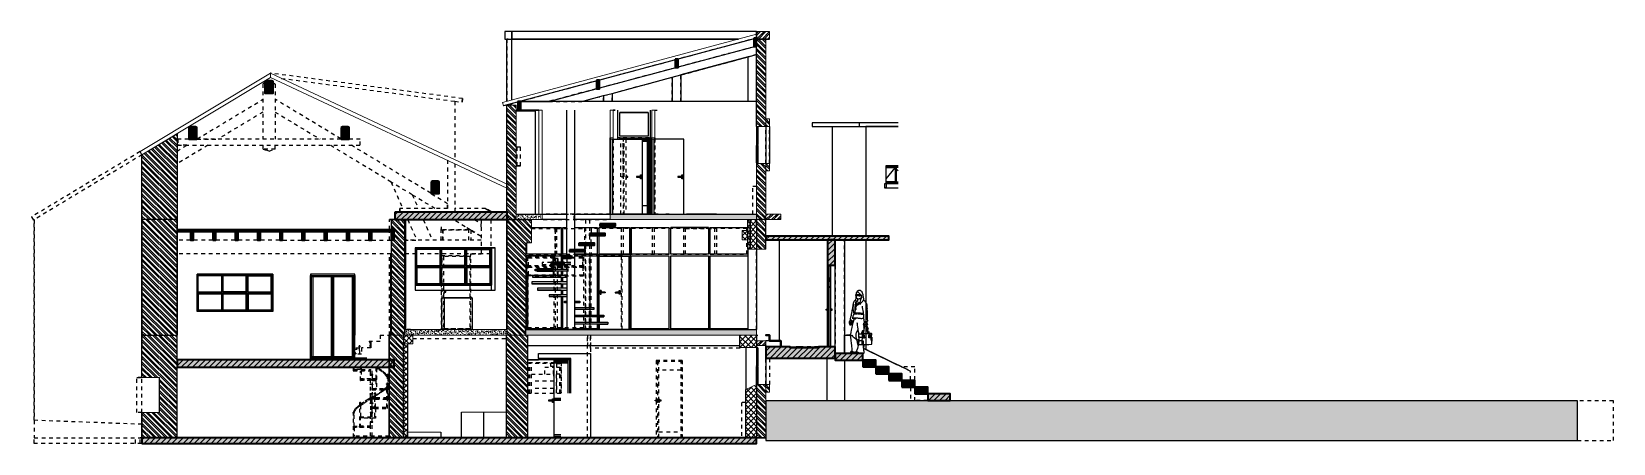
# Model space of a CAD drawing. Header units: metres. Extents: x -22.1 to 20.5, y -0.2 to 10.9.
import ezdxf

# ---------------------------------------------------------------- set-up
doc = ezdxf.new("R2010")
doc.units = ezdxf.units.M
doc.linetypes.add('DASH', pattern=[0.2, 0.1, -0.1])
for name, color, linetype in [('01_DALLE_EXT-S', 7, 'CONTINUOUS'), ('01_DALLE_EXT-S-SH', 7, 'CONTINUOUS'), ('01_DALLE_INT-F', 7, 'CONTINUOUS'), ('01_DALLE_INT-R', 7, 'CONTINUOUS'), ('01_DALLE_INT-S', 7, 'CONTINUOUS'), ('01_DALLE_INT-S-SH', 7, 'CONTINUOUS'), ('02_MURS_MAISON-F', 7, 'CONTINUOUS'), ('02_MURS_MAISON-R', 7, 'CONTINUOUS'), ('02_MURS_MAISON-S', 7, 'CONTINUOUS'), ('02_MURS_MAISON-S-SH', 7, 'CONTINUOUS'), ('04_MENUISERIE-F', 7, 'CONTINUOUS'), ('04_MENUISERIE-R', 7, 'CONTINUOUS'), ('04_MENUISERIE-S', 7, 'CONTINUOUS'), ('06_CLOISON-F', 7, 'CONTINUOUS'), ('06_CLOISON-R', 7, 'CONTINUOUS'), ('06_CLOISON-S', 7, 'CONTINUOUS'), ('07_DOUBLAGE-F', 7, 'CONTINUOUS'), ('07_DOUBLAGE-R', 7, 'CONTINUOUS'), ('07_DOUBLAGE-S', 7, 'CONTINUOUS'), ('07_DOUBLAGE-S-SH', 7, 'CONTINUOUS'), ('08_MEUBLES___SANITAIRE-F', 7, 'CONTINUOUS'), ('08_MEUBLES___SANITAIRE-R', 7, 'CONTINUOUS'), ('08_MEUBLES___SANITAIRE-S', 7, 'CONTINUOUS'), ('11_PLAFOND-F', 7, 'CONTINUOUS'), ('22_COUVERTURE-R', 7, 'CONTINUOUS'), ('22_COUVERTURE-S', 7, 'CONTINUOUS'), ('23_TN-R', 7, 'CONTINUOUS'), ('23_TN-S', 7, 'CONTINUOUS'), ('23_TN-S-SF', 7, 'CONTINUOUS'), ('LAYER0-F', 7, 'CONTINUOUS'), ('LAYER0-R', 7, 'CONTINUOUS'), ('Z_01_TOITURE-F', 7, 'CONTINUOUS'), ('Z_01_TOITURE-R', 7, 'CONTINUOUS'), ('Z_01_TOITURE-S', 7, 'CONTINUOUS'), ('Z_01_TOITURE-S-SF', 7, 'CONTINUOUS'), ('Z_01_TOITURE-S-SH', 7, 'CONTINUOUS'), ('Z_02_R_0-F', 7, 'CONTINUOUS'), ('Z_02_R_0-R', 7, 'CONTINUOUS'), ('Z_02_R_0-S', 7, 'CONTINUOUS'), ('Z_02_R_0-S-SF', 7, 'CONTINUOUS'), ('Z_02_R_0-S-SH', 7, 'CONTINUOUS'), ('Z_03_R-1-F', 7, 'CONTINUOUS'), ('Z_03_R-1-R', 7, 'CONTINUOUS'), ('Z_03_R-1-S', 7, 'CONTINUOUS'), ('Z_03_R-1-S-SF', 7, 'CONTINUOUS'), ('Z_03_R-1-S-SH', 7, 'CONTINUOUS'), ('Z_04_EXT_-F', 7, 'CONTINUOUS'), ('Z_04_EXT_-R', 7, 'CONTINUOUS'), ('Z_04_EXT_-S', 7, 'CONTINUOUS'), ('Z_04_EXT_-S-SF', 7, 'CONTINUOUS'), ('Z_04_EXT_-S-SH', 7, 'CONTINUOUS'), ('Z_1_R+1-F', 7, 'CONTINUOUS'), ('Z_1_R+1-R', 7, 'CONTINUOUS'), ('Z_1_R+1-S', 7, 'CONTINUOUS'), ('Z_1_R+1-S-SF', 7, 'CONTINUOUS'), ('Z_1_R+1-S-SH', 7, 'CONTINUOUS')]:
    doc.layers.add(name, color=color, linetype=linetype)
pattern_1 = [(45, (0, 0), (-0.07499985, 0.07499985), [])]

msp = doc.modelspace()

# ---------------------------------------------------------------- hatches: boundary and pattern name
at = {"layer": '01_DALLE_EXT-S-SH', "lineweight": 18}
h = msp.add_hatch(dxfattribs=at)
h.set_pattern_fill('ARCH screed', color=256, style=0, pattern_type=2)
h.set_pattern_definition([(37.5, (-12.041465, 2.76), (-0.0024094, 0.0736971), [0, -0.0581369, 0, -0.0650215, 0, -0.0621529]), (7.5, (-12.041465, 2.76), (0.0676903, 0.1079413), [0, -0.0313633, 0, -0.0523997, 0, -0.0200802]), (-32.5, (-12.08851, 2.76), (0.1191096, 0.0002164), [0, -0.019124, 0, -0.0688463, 0, -0.0898827]), (-42.5, (-12.08851, 2.76), (0.1149782, 0.0335693), [0, -0.009562, 0, -0.0451326, 0, -0.0516347])])
h.paths.add_polyline_path([(-12.041, 2.91), (-12.041, 2.76), (-9.276, 2.76), (-9.276, 2.91)], flags=16)
at = {"layer": '01_DALLE_INT-S-SH', "lineweight": 18}
h = msp.add_hatch(dxfattribs=at)
h.set_pattern_fill('ARCH screed', color=256, style=0, pattern_type=2)
h.set_pattern_definition([(37.5, (-9.036367, 5.87), (-0.0024094, 0.073697), [0, -0.058137, 0, -0.0650215, 0, -0.062153]), (7.5, (-9.03637, 5.87), (0.06769, 0.107941), [0, -0.0313633, 0, -0.0523997, 0, -0.02008]), (-32.5, (-9.08341, 5.87), (0.1191096, 0.0002164), [0, -0.019124, 0, -0.0688463, 0, -0.0898827]), (-42.5, (-9.08341, 5.87), (0.114978, 0.033569), [0, -0.009562, 0, -0.0451326, 0, -0.0516347])])
h.paths.add_polyline_path([(-9.036, 5.87), (-8.335, 5.87), (-8.335, 6.02), (-8.366, 6.02), (-9.036, 6.02)], flags=16)
h = msp.add_hatch(dxfattribs=at)
h.set_pattern_fill('ARCH screed', color=256, style=0, pattern_type=2)
h.set_pattern_definition([(37.5, (-6.511367, 5.87), (-0.0024094, 0.0736971), [0, -0.0581369, 0, -0.0650215, 0, -0.0621529]), (7.5, (-6.51137, 5.87), (0.0676903, 0.1079413), [0, -0.0313633, 0, -0.0523997, 0, -0.0200802]), (-32.5, (-6.55841, 5.87), (0.1191096, 0.0002164), [0, -0.019124, 0, -0.0688463, 0, -0.0898827]), (-42.5, (-6.55841, 5.87), (0.1149782, 0.0335693), [0, -0.009562, 0, -0.0451326, 0, -0.0516347])])
h.paths.add_polyline_path([(-6.511, 6.02), (-6.511, 5.87), (-2.566, 5.87), (-2.566, 6.02), (-5.306, 6.02), (-5.386, 6.02), (-6.431, 6.02)], flags=16)
h = msp.add_hatch(dxfattribs=at)
h.set_pattern_fill('ARCH screed', color=256, style=0, pattern_type=2)
h.set_pattern_definition([(37.5, (-8.796367, 2.76), (-0.00240937, 0.0736971), [0, -0.0581369, 0, -0.0650215, 0, -0.06215293]), (7.5, (-8.79637, 2.76), (0.0676903, 0.1079413), [0, -0.0313633, 0, -0.0523997, 0, -0.0200802]), (-32.5, (-8.84341, 2.76), (0.11910956, 0.00021645), [0, -0.019124, 0, -0.0688463, 0, -0.0898827]), (-42.5, (-8.84341, 2.76), (0.1149782, 0.0335693), [0, -0.009562, 0, -0.0451326, 0, -0.05163474])])
h.paths.add_polyline_path([(-8.796, 2.76), (-2.566, 2.76), (-2.566, 2.91), (-2.666, 2.91), (-8.796, 2.91)], flags=16)
at = {"layer": '02_MURS_MAISON-S-SH', "lineweight": 18}
h = msp.add_hatch(dxfattribs=at)
h.set_pattern_fill('NEN metselwerk van baksteen (arcering)', color=256, style=0, pattern_type=2)
h.set_pattern_definition([(45, (-2.56637, 10.73), (-0.075, 0.075), []), (45, (-2.51637, 10.73), (-0.075, 0.075), [])])
h.paths.add_polyline_path([(-2.566, 10.93), (-2.566, 10.73), (-2.216, 10.73), (-2.216, 10.93)], flags=16)
h = msp.add_hatch(dxfattribs=at)
h.set_pattern_fill('NEN metselwerk van baksteen (arcering)', color=256, style=0, pattern_type=2)
h.set_pattern_definition([(135, (-2.31637, 8.38), (-0.075, -0.075), []), (135, (-2.31637, 8.43), (-0.075, -0.075), [])])
h.paths.add_polyline_path([(-2.566, 8.38), (-2.316, 8.38), (-2.316, 10.73), (-2.566, 10.73)], flags=16)
h = msp.add_hatch(dxfattribs=at)
h.set_pattern_fill('NEN metselwerk van baksteen (arcering)', color=256, style=0, pattern_type=2)
h.set_pattern_definition([(135, (-9.03637, 5.87), (-0.075, -0.075), []), (135, (-9.03637, 5.92), (-0.075, -0.075), [])])
h.paths.add_polyline_path([(-9.286, 8.954), (-9.286, 6.72), (-9.286, 5.87), (-9.036, 5.87), (-9.036, 8.954)], flags=16)
h = msp.add_hatch(dxfattribs=at)
h.set_pattern_fill('NEN metselwerk van baksteen (arcering)', color=256, style=0, pattern_type=2)
h.set_pattern_definition([(-45, (-2.31637, 8.58), (0.075, 0.075), []), (-45, (-2.31637, 8.53), (0.075, 0.075), [])])
h.paths.add_polyline_path([(-2.316, 8.58), (-2.316, 8.38), (-2.216, 8.38), (-2.216, 8.58)], flags=16)
h = msp.add_hatch(dxfattribs=at)
h.set_pattern_fill('NEN metselwerk van baksteen (arcering)', color=256, style=0, pattern_type=2)
h.set_pattern_definition([(135, (-18.1648, 5.87), (-0.075, -0.075), []), (135, (-18.1648, 5.92), (-0.075, -0.075), [])])
h.paths.add_polyline_path([(-19.108, 7.616), (-19.108, 5.87), (-18.165, 5.87), (-18.165, 8.184)], flags=16)
h = msp.add_hatch(dxfattribs=at)
h.set_pattern_fill('NEN metselwerk van baksteen (arcering)', color=256, style=0, pattern_type=2)
h.set_pattern_definition([(-45, (-2.56637, 7.38), (0.075, 0.075), []), (-45, (-2.56637, 7.33), (0.075, 0.075), [])])
h.paths.add_polyline_path([(-2.566, 7.38), (-2.566, 5.87), (-2.316, 5.87), (-2.316, 7.38)], flags=16)
h = msp.add_hatch(dxfattribs=at)
h.set_pattern_fill('NEN metselwerk van baksteen (arcering)', color=256, style=0, pattern_type=2)
h.set_pattern_definition([(-45, (-2.31637, 7.38), (0.075, 0.075), []), (-45, (-2.31637, 7.33), (0.075, 0.075), [])])
h.paths.add_polyline_path([(-2.316, 7.38), (-2.316, 7.18), (-2.216, 7.18), (-2.216, 7.38)], flags=16)
h = msp.add_hatch(dxfattribs=at)
h.set_pattern_fill('NEN metselwerk van baksteen (arcering)', color=256, style=0, pattern_type=2)
h.set_pattern_definition([(45, (-2.31637, 5.87), (-0.075, 0.075), []), (45, (-2.26637, 5.87), (-0.075, 0.075), [])])
h.paths.add_polyline_path([(-2.316, 6.02), (-2.316, 5.87), (-1.916, 5.87), (-1.916, 6.02)], flags=16)
h = msp.add_hatch(dxfattribs=at)
h.set_pattern_fill('NEN metselwerk van baksteen (arcering)', color=256, style=0, pattern_type=2)
h.set_pattern_definition([(-45, (-19.10834, 5.87), (0.075, 0.075), []), (-45, (-19.10834, 5.82), (0.075, 0.075), [])])
h.paths.add_polyline_path([(-19.108, 5.87), (-19.108, 2.76), (-18.165, 2.76), (-18.165, 5.87)], flags=16)
h = msp.add_hatch(dxfattribs=at)
h.set_pattern_fill('NEN metselwerk van baksteen (arcering)', color=256, style=0, pattern_type=2)
h.set_pattern_definition([(135, (-12.04138, 2.76), (-0.075, -0.075), []), (135, (-12.04138, 2.81), (-0.075, -0.075), [])])
h.paths.add_polyline_path([(-12.396, 2.76), (-12.041, 2.76), (-12.041, 5.87), (-12.396, 5.87)], flags=16)
h = msp.add_hatch(dxfattribs=at)
h.set_pattern_fill('NEN metselwerk van baksteen (arcering)', color=256, style=0, pattern_type=2)
h.set_pattern_definition([(-45, (-9.27637, 5.87), (0.075, 0.075), []), (-45, (-9.27637, 5.82), (0.075, 0.075), [])])
h.paths.add_polyline_path([(-9.276, 5.87), (-9.276, 2.76), (-8.776, 2.76), (-8.776, 5.25), (-8.626, 5.25), (-8.626, 5.87)], flags=16)
h = msp.add_hatch(dxfattribs=at)
h.set_pattern_fill('NEN metselwerk van baksteen (arcering)', color=256, style=0, pattern_type=2)
h.set_pattern_definition([(135, (-2.31637, 5.08), (-0.075, -0.075), []), (135, (-2.31637, 5.13), (-0.075, -0.075), [])])
h.paths.add_polyline_path([(-2.566, 5.08), (-2.316, 5.08), (-2.316, 5.87), (-2.566, 5.87)], flags=16)
h = msp.add_hatch(dxfattribs=at)
h.set_pattern_fill('NEN metselwerk van baksteen (arcering)', color=256, style=0, pattern_type=2)
h.set_pattern_definition([(135, (-18.1648, 2e-14), (-0.075, -0.075), []), (135, (-18.1648, 0.05), (-0.075, -0.075), [])])
h.paths.add_polyline_path([(-19.108, 0.682), (-19.108, 0), (-18.165, 0), (-18.165, 2.76), (-19.108, 2.76), (-19.108, 1.618), (-18.637, 1.618), (-18.637, 0.682)], flags=16)
h = msp.add_hatch(dxfattribs=at)
h.set_pattern_fill('NEN metselwerk van baksteen (arcering)', color=256, style=0, pattern_type=2)
h.set_pattern_definition([(-45, (-12.45137, 2.76), (0.075, 0.075), []), (-45, (-12.45137, 2.71), (0.075, 0.075), [])])
h.paths.add_polyline_path([(-12.451, 2.76), (-12.451, 0), (-12.071, 0), (-12.071, 2.76)], flags=16)
h = msp.add_hatch(dxfattribs=at)
h.set_pattern_fill('NEN metselwerk van baksteen (arcering)', color=256, style=0, pattern_type=2)
h.set_pattern_definition([(135, (-8.73637, -4e-19), (-0.075, -0.075), []), (135, (-8.73637, 0.05), (-0.075, -0.075), [])])
h.paths.add_polyline_path([(-9.311, 0), (-8.736, 0), (-8.736, 2.56), (-8.736, 2.76), (-9.311, 2.76), (-9.311, 2.56)], flags=16)
h = msp.add_hatch(dxfattribs=at)
h.set_pattern_fill('NEN metselwerk van baksteen (arcering)', color=256, style=0, pattern_type=2)
h.set_pattern_definition([(45, (-2.56637, 2.48), (-0.075, 0.075), []), (45, (-2.51637, 2.48), (-0.075, 0.075), [])])
h.paths.add_polyline_path([(-2.566, 2.48), (-2.316, 2.48), (-2.316, 2.61), (-2.566, 2.61)], flags=16)
h = msp.add_hatch(dxfattribs=at)
h.set_pattern_fill('NEN metselwerk van baksteen (arcering)', color=256, style=0, pattern_type=2)
h.set_pattern_definition([(135, (-2.31637, -1e-15), (-0.075, -0.075), []), (135, (-2.31637, 0.05), (-0.075, -0.075), [])])
h.paths.add_polyline_path([(-2.566, 0), (-2.316, 0), (-2.316, 1.43), (-2.566, 1.43)], flags=16)
h = msp.add_hatch(dxfattribs=at)
h.set_pattern_fill('NEN metselwerk van baksteen (arcering)', color=256, style=0, pattern_type=2)
h.set_pattern_definition([(-45, (-2.31637, 1.43), (0.075, 0.075), []), (-45, (-2.31637, 1.38), (0.075, 0.075), [])])
h.paths.add_polyline_path([(-2.316, 1.43), (-2.316, 1.23), (-2.216, 1.23), (-2.216, 1.43)], flags=16)
at = {"layer": '07_DOUBLAGE-S-SH', "lineweight": 18}
h = msp.add_hatch(dxfattribs=at)
h.set_pattern_fill('NEN loofhout', color=256, style=0, pattern_type=2)
h.set_pattern_definition([(-45, (-2.95637, 5.58), (0.075, 0.075), []), (45, (-2.95637, 5.58), (-0.075, 0.075), [])])
h.paths.add_polyline_path([(-2.956, 5.58), (-2.956, 5.33), (-2.806, 5.33), (-2.806, 5.58)], flags=16)
h = msp.add_hatch(dxfattribs=at)
h.set_pattern_fill('NEN loofhout', color=256, style=0, pattern_type=2)
h.set_pattern_definition([(-45, (-2.80637, 5.68), (0.075, 0.075), []), (45, (-2.80637, 5.68), (-0.075, 0.075), [])])
h.paths.add_polyline_path([(-2.806, 5.68), (-2.806, 5.08), (-2.736, 5.08), (-2.736, 5.68), (-2.736, 5.87), (-2.806, 5.87)], flags=16)
h = msp.add_hatch(dxfattribs=at)
h.set_pattern_fill('NEN loofhout', color=256, style=0, pattern_type=2)
h.set_pattern_definition([(-45, (-2.73637, 5.68), (0.075, 0.075), []), (45, (-2.73637, 5.68), (-0.075, 0.075), [])])
h.paths.add_polyline_path([(-2.736, 5.68), (-2.736, 5.08), (-2.566, 5.08), (-2.566, 5.68), (-2.566, 5.87), (-2.736, 5.87)], flags=16)
h = msp.add_hatch(dxfattribs=at)
h.set_pattern_fill('NEN loofhout', color=256, style=0, pattern_type=2)
h.set_pattern_definition([(45, (-12.07137, 2.53), (-0.075, 0.075), []), (135, (-12.07137, 2.53), (-0.075, -0.075), [])])
h.paths.add_polyline_path([(-12.071, 2.76), (-12.071, 2.53), (-11.821, 2.53), (-11.821, 2.76)], flags=16)
h = msp.add_hatch(dxfattribs=at)
h.set_pattern_fill('NEN loofhout', color=256, style=0, pattern_type=2)
h.set_pattern_definition([(45, (-3.01637, 2.43), (-0.075, 0.075), []), (135, (-3.01637, 2.43), (-0.075, -0.075), [])])
h.paths.add_polyline_path([(-3.016, 2.48), (-3.016, 2.43), (-2.566, 2.43), (-2.566, 2.48), (-2.566, 2.76), (-3.016, 2.76)], flags=16)
h = msp.add_hatch(dxfattribs=at)
h.set_pattern_fill('NEN loofhout', color=256, style=0, pattern_type=2)
h.set_pattern_definition([(-45, (-12.07137, 2.53), (0.075, 0.075), []), (45, (-12.07137, 2.53), (-0.075, 0.075), [])])
h.paths.add_polyline_path([(-12.071, 2.53), (-12.071, 0), (-11.961, 0), (-11.961, 2.53)], flags=16)
h = msp.add_hatch(dxfattribs=at)
h.set_pattern_fill('NEN loofhout', color=256, style=0, pattern_type=2)
h.set_pattern_definition([(135, (-2.56637, -2e-14), (-0.075, -0.075), []), (225, (-2.56637, -2e-14), (0.075, -0.075), [])])
h.paths.add_polyline_path([(-2.856, 0), (-2.566, 0), (-2.566, 1.43), (-2.856, 1.3)], flags=16)
at = {"layer": '23_TN-S-SF', "true_color": 0xf5f5f5}
msp.add_hatch(color=7, dxfattribs=at).paths.add_polyline_path([(-2.316, -0.072), (19.522, -0.072), (19.522, 0.993), (-2.316, 0.993)], flags=16)
at = {"layer": 'Z_01_TOITURE-S-SF', "true_color": 0xf4f4f4}
for points in [[(-2.646, 10.758), (-2.646, 10.528), (-2.566, 10.528), (-2.566, 10.758)], [(-4.761, 10.191), (-4.761, 9.961), (-4.681, 9.961), (-4.681, 10.191)], [(-15.798, 9.585), (-15.798, 9.276), (-15.579, 9.276), (-15.579, 9.585), (-15.615, 9.607), (-15.761, 9.607)], [(-15.798, 9.585), (-15.798, 9.276), (-15.579, 9.276), (-15.579, 9.585), (-15.615, 9.607), (-15.761, 9.607)], [(-6.876, 9.624), (-6.876, 9.394), (-6.796, 9.394), (-6.796, 9.624)], [(-8.991, 9.05), (-8.991, 8.82), (-8.911, 8.82), (-8.911, 9.05)], [(-17.848, 8.346), (-17.848, 8.037), (-17.629, 8.037), (-17.629, 8.346), (-17.666, 8.368), (-17.812, 8.368)], [(-13.747, 8.346), (-13.747, 8.037), (-13.529, 8.037), (-13.529, 8.346), (-13.565, 8.368), (-13.711, 8.368)], [(-11.327, 6.884), (-11.327, 6.575), (-11.108, 6.575), (-11.108, 6.884), (-11.145, 6.906), (-11.291, 6.906)]]:
    msp.add_hatch(color=7, dxfattribs=at).paths.add_polyline_path(points, flags=16)
at = {"layer": 'Z_01_TOITURE-S-SH', "lineweight": 18, "true_color": 0x6e6e6e}
h = msp.add_hatch(dxfattribs=at)
h.set_pattern_fill('Skalp default', color=8, style=0, pattern_type=2)
h.set_pattern_definition(pattern_1)
h.paths.add_polyline_path([(-2.646, 10.758), (-2.646, 10.528), (-2.566, 10.528), (-2.566, 10.758)], flags=16)
h = msp.add_hatch(dxfattribs=at)
h.set_pattern_fill('Skalp default', color=8, style=0, pattern_type=2)
h.set_pattern_definition(pattern_1)
h.paths.add_polyline_path([(-4.761, 10.191), (-4.761, 9.961), (-4.681, 9.961), (-4.681, 10.191)], flags=16)
h = msp.add_hatch(dxfattribs=at)
h.set_pattern_fill('Skalp default', color=8, style=0, pattern_type=2)
h.set_pattern_definition(pattern_1)
h.paths.add_polyline_path([(-15.798, 9.585), (-15.798, 9.276), (-15.579, 9.276), (-15.579, 9.585), (-15.615, 9.607), (-15.761, 9.607)], flags=16)
h = msp.add_hatch(dxfattribs=at)
h.set_pattern_fill('Skalp default', color=8, style=0, pattern_type=2)
h.set_pattern_definition(pattern_1)
h.paths.add_polyline_path([(-15.798, 9.585), (-15.798, 9.276), (-15.579, 9.276), (-15.579, 9.585), (-15.615, 9.607), (-15.761, 9.607)], flags=16)
h = msp.add_hatch(dxfattribs=at)
h.set_pattern_fill('Skalp default', color=8, style=0, pattern_type=2)
h.set_pattern_definition(pattern_1)
h.paths.add_polyline_path([(-6.876, 9.624), (-6.876, 9.394), (-6.796, 9.394), (-6.796, 9.624)], flags=16)
h = msp.add_hatch(dxfattribs=at)
h.set_pattern_fill('Skalp default', color=8, style=0, pattern_type=2)
h.set_pattern_definition(pattern_1)
h.paths.add_polyline_path([(-8.991, 9.05), (-8.991, 8.82), (-8.911, 8.82), (-8.911, 9.05)], flags=16)
h = msp.add_hatch(dxfattribs=at)
h.set_pattern_fill('Skalp default', color=8, style=0, pattern_type=2)
h.set_pattern_definition(pattern_1)
h.paths.add_polyline_path([(-17.848, 8.346), (-17.848, 8.037), (-17.629, 8.037), (-17.629, 8.346), (-17.666, 8.368), (-17.812, 8.368)], flags=16)
h = msp.add_hatch(dxfattribs=at)
h.set_pattern_fill('Skalp default', color=8, style=0, pattern_type=2)
h.set_pattern_definition(pattern_1)
h.paths.add_polyline_path([(-13.747, 8.346), (-13.747, 8.037), (-13.529, 8.037), (-13.529, 8.346), (-13.565, 8.368), (-13.711, 8.368)], flags=16)
h = msp.add_hatch(dxfattribs=at)
h.set_pattern_fill('Skalp default', color=8, style=0, pattern_type=2)
h.set_pattern_definition(pattern_1)
h.paths.add_polyline_path([(-11.327, 6.884), (-11.327, 6.575), (-11.108, 6.575), (-11.108, 6.884), (-11.145, 6.906), (-11.291, 6.906)], flags=16)
at = {"layer": 'Z_02_R_0-S-SF', "true_color": 0xf4f4f4}
for points in [[(-6.784, 5.758), (-6.784, 5.708), (-6.364, 5.708), (-6.364, 5.758)], [(-7.35, 5.233), (-7.35, 5.183), (-6.93, 5.183), (-6.93, 5.233)], [(-7.067, 5.495), (-7.067, 5.445), (-6.647, 5.445), (-6.647, 5.495)], [(-8.095, 4.665), (-7.745, 4.665), (-7.745, 4.715), (-8.095, 4.715)], [(-7.804, 4.837), (-7.556, 4.837), (-7.556, 4.887), (-7.804, 4.887)], [(-7.6, 5.06), (-7.6, 5.01), (-7.18, 5.01), (-7.18, 5.06)], [(-8.48, 4.492), (-8.047, 4.492), (-8.047, 4.542), (-8.48, 4.542)], [(-18.165, 1.9), (-12.322, 1.9), (-12.322, 2.1), (-18.165, 2.1)]]:
    msp.add_hatch(color=7, dxfattribs=at).paths.add_polyline_path(points, flags=16)
at = {"layer": 'Z_02_R_0-S-SH', "lineweight": 18, "true_color": 0x6e6e6e}
h = msp.add_hatch(dxfattribs=at)
h.set_pattern_fill('Skalp default', color=8, style=0, pattern_type=2)
h.set_pattern_definition(pattern_1)
h.paths.add_polyline_path([(-6.784, 5.758), (-6.784, 5.708), (-6.364, 5.708), (-6.364, 5.758)], flags=16)
h = msp.add_hatch(dxfattribs=at)
h.set_pattern_fill('Skalp default', color=8, style=0, pattern_type=2)
h.set_pattern_definition(pattern_1)
h.paths.add_polyline_path([(-7.35, 5.233), (-7.35, 5.183), (-6.93, 5.183), (-6.93, 5.233)], flags=16)
h = msp.add_hatch(dxfattribs=at)
h.set_pattern_fill('Skalp default', color=8, style=0, pattern_type=2)
h.set_pattern_definition(pattern_1)
h.paths.add_polyline_path([(-7.067, 5.495), (-7.067, 5.445), (-6.647, 5.445), (-6.647, 5.495)], flags=16)
h = msp.add_hatch(dxfattribs=at)
h.set_pattern_fill('Skalp default', color=8, style=0, pattern_type=2)
h.set_pattern_definition(pattern_1)
h.paths.add_polyline_path([(-8.095, 4.665), (-7.745, 4.665), (-7.745, 4.715), (-8.095, 4.715)], flags=16)
h = msp.add_hatch(dxfattribs=at)
h.set_pattern_fill('Skalp default', color=8, style=0, pattern_type=2)
h.set_pattern_definition(pattern_1)
h.paths.add_polyline_path([(-7.804, 4.837), (-7.556, 4.837), (-7.556, 4.887), (-7.804, 4.887)], flags=16)
h = msp.add_hatch(dxfattribs=at)
h.set_pattern_fill('Skalp default', color=8, style=0, pattern_type=2)
h.set_pattern_definition(pattern_1)
h.paths.add_polyline_path([(-7.6, 5.06), (-7.6, 5.01), (-7.18, 5.01), (-7.18, 5.06)], flags=16)
h = msp.add_hatch(dxfattribs=at)
h.set_pattern_fill('Skalp default', color=8, style=0, pattern_type=2)
h.set_pattern_definition(pattern_1)
h.paths.add_polyline_path([(-8.48, 4.492), (-8.047, 4.492), (-8.047, 4.542), (-8.48, 4.542)], flags=16)
h = msp.add_hatch(dxfattribs=at)
h.set_pattern_fill('Skalp default', color=8, style=0, pattern_type=2)
h.set_pattern_definition(pattern_1)
h.paths.add_polyline_path([(-18.165, 1.9), (-12.322, 1.9), (-12.322, 2.1), (-18.165, 2.1)], flags=16)
at = {"layer": 'Z_03_R-1-S-SF', "true_color": 0xf4f4f4}
msp.add_hatch(color=7, dxfattribs=at).paths.add_polyline_path([(-19.108, -0.15), (-2.566, -0.15), (-2.566, 0), (-8.736, 0), (-9.311, 0), (-12.451, 0), (-19.108, 0)], flags=16)
at = {"layer": 'Z_03_R-1-S-SH', "lineweight": 18, "true_color": 0x6e6e6e}
h = msp.add_hatch(dxfattribs=at)
h.set_pattern_fill('Skalp default', color=8, style=0, pattern_type=2)
h.set_pattern_definition(pattern_1)
h.paths.add_polyline_path([(-19.108, -0.15), (-2.566, -0.15), (-2.566, 0), (-8.736, 0), (-9.311, 0), (-12.451, 0), (-19.108, 0)], flags=16)
at = {"layer": 'Z_04_EXT_-S-SF', "true_color": 0xf4f4f4}
for points in [[(-2.316, 5.33), (0.994, 5.33), (0.994, 5.43), (-2.316, 5.43)], [(-0.656, 4.645), (-0.456, 4.645), (-0.456, 5.33), (-0.656, 5.33)], [(-2.316, 2.145), (-0.456, 2.145), (-0.456, 2.445), (-0.901, 2.445), (-0.901, 2.425), (-1.667, 2.425), (-1.667, 2.445), (-1.911, 2.445), (-1.911, 2.61), (-2.221, 2.61), (-2.221, 2.76), (-2.316, 2.76), (-2.221, 2.76), (-2.221, 2.61), (-1.911, 2.61), (-1.911, 2.445), (-2.316, 2.445)], [(-0.456, 2.265), (-0.456, 2.085), (0.294, 2.085), (0.294, 2.265)], [(0.294, 1.905), (0.644, 1.905), (0.644, 2.085), (0.294, 2.085)], [(0.644, 1.725), (0.994, 1.725), (0.994, 1.905), (0.644, 1.905)], [(0.994, 1.545), (1.344, 1.545), (1.344, 1.725), (0.994, 1.725)], [(1.344, 1.365), (1.694, 1.365), (1.694, 1.545), (1.344, 1.545)], [(1.694, 1.185), (2.044, 1.185), (2.044, 1.365), (1.694, 1.365)], [(2.044, 1.185), (2.044, 1.005), (2.644, 1.005), (2.644, 1.185)]]:
    msp.add_hatch(color=7, dxfattribs=at).paths.add_polyline_path(points, flags=16)
at = {"layer": 'Z_04_EXT_-S-SH', "lineweight": 18, "true_color": 0x6e6e6e}
h = msp.add_hatch(dxfattribs=at)
h.set_pattern_fill('Skalp default', color=8, style=0, pattern_type=2)
h.set_pattern_definition(pattern_1)
h.paths.add_polyline_path([(-2.316, 5.33), (0.994, 5.33), (0.994, 5.43), (-2.316, 5.43)], flags=16)
h = msp.add_hatch(dxfattribs=at)
h.set_pattern_fill('Skalp default', color=8, style=0, pattern_type=2)
h.set_pattern_definition(pattern_1)
h.paths.add_polyline_path([(-0.656, 4.645), (-0.456, 4.645), (-0.456, 5.33), (-0.656, 5.33)], flags=16)
h = msp.add_hatch(dxfattribs=at)
h.set_pattern_fill('Skalp default', color=8, style=0, pattern_type=2)
h.set_pattern_definition(pattern_1)
h.paths.add_polyline_path([(-2.316, 2.145), (-0.456, 2.145), (-0.456, 2.445), (-0.901, 2.445), (-0.901, 2.425), (-1.667, 2.425), (-1.667, 2.445), (-1.911, 2.445), (-1.911, 2.61), (-2.221, 2.61), (-2.221, 2.76), (-2.316, 2.76), (-2.221, 2.76), (-2.221, 2.61), (-1.911, 2.61), (-1.911, 2.445), (-2.316, 2.445)], flags=16)
h = msp.add_hatch(dxfattribs=at)
h.set_pattern_fill('Skalp default', color=8, style=0, pattern_type=2)
h.set_pattern_definition(pattern_1)
h.paths.add_polyline_path([(-0.456, 2.265), (-0.456, 2.085), (0.294, 2.085), (0.294, 2.265)], flags=16)
h = msp.add_hatch(dxfattribs=at)
h.set_pattern_fill('Skalp default', color=8, style=0, pattern_type=2)
h.set_pattern_definition(pattern_1)
h.paths.add_polyline_path([(0.294, 1.905), (0.644, 1.905), (0.644, 2.085), (0.294, 2.085)], flags=16)
h = msp.add_hatch(dxfattribs=at)
h.set_pattern_fill('Skalp default', color=8, style=0, pattern_type=2)
h.set_pattern_definition(pattern_1)
h.paths.add_polyline_path([(0.644, 1.725), (0.994, 1.725), (0.994, 1.905), (0.644, 1.905)], flags=16)
h = msp.add_hatch(dxfattribs=at)
h.set_pattern_fill('Skalp default', color=8, style=0, pattern_type=2)
h.set_pattern_definition(pattern_1)
h.paths.add_polyline_path([(0.994, 1.545), (1.344, 1.545), (1.344, 1.725), (0.994, 1.725)], flags=16)
h = msp.add_hatch(dxfattribs=at)
h.set_pattern_fill('Skalp default', color=8, style=0, pattern_type=2)
h.set_pattern_definition(pattern_1)
h.paths.add_polyline_path([(1.344, 1.365), (1.694, 1.365), (1.694, 1.545), (1.344, 1.545)], flags=16)
h = msp.add_hatch(dxfattribs=at)
h.set_pattern_fill('Skalp default', color=8, style=0, pattern_type=2)
h.set_pattern_definition(pattern_1)
h.paths.add_polyline_path([(1.694, 1.185), (2.044, 1.185), (2.044, 1.365), (1.694, 1.365)], flags=16)
h = msp.add_hatch(dxfattribs=at)
h.set_pattern_fill('Skalp default', color=8, style=0, pattern_type=2)
h.set_pattern_definition(pattern_1)
h.paths.add_polyline_path([(2.044, 1.185), (2.044, 1.005), (2.644, 1.005), (2.644, 1.185)], flags=16)
at = {"layer": 'Z_1_R+1-S-SF', "true_color": 0xf4f4f4}
for points in [[(-12.301, 6.07), (-12.301, 5.87), (-9.276, 5.87), (-9.276, 6.07)], [(-18.165, 5.549), (-12.322, 5.549), (-12.322, 5.599), (-18.165, 5.599)], [(-17.802, 5.549), (-17.802, 5.319), (-17.722, 5.319), (-17.722, 5.549)], [(-17.202, 5.319), (-17.122, 5.319), (-17.122, 5.549), (-17.202, 5.549)], [(-16.602, 5.549), (-16.602, 5.319), (-16.522, 5.319), (-16.522, 5.549)], [(-16.002, 5.549), (-16.002, 5.319), (-15.922, 5.319), (-15.922, 5.549)], [(-15.402, 5.549), (-15.402, 5.319), (-15.322, 5.319), (-15.322, 5.549)], [(-14.802, 5.319), (-14.722, 5.319), (-14.722, 5.549), (-14.802, 5.549)], [(-14.202, 5.549), (-14.202, 5.319), (-14.122, 5.319), (-14.122, 5.549)], [(-13.602, 5.549), (-13.602, 5.319), (-13.522, 5.319), (-13.522, 5.549)], [(-13.002, 5.549), (-13.002, 5.319), (-12.922, 5.319), (-12.922, 5.549)], [(-12.402, 5.549), (-12.402, 5.319), (-12.322, 5.319), (-12.322, 5.549)]]:
    msp.add_hatch(color=7, dxfattribs=at).paths.add_polyline_path(points, flags=16)
at = {"layer": 'Z_1_R+1-S-SH', "lineweight": 18, "true_color": 0x6e6e6e}
h = msp.add_hatch(dxfattribs=at)
h.set_pattern_fill('Skalp default', color=8, style=0, pattern_type=2)
h.set_pattern_definition(pattern_1)
h.paths.add_polyline_path([(-12.301, 6.07), (-12.301, 5.87), (-9.276, 5.87), (-9.276, 6.07)], flags=16)
h = msp.add_hatch(dxfattribs=at)
h.set_pattern_fill('Skalp default', color=8, style=0, pattern_type=2)
h.set_pattern_definition(pattern_1)
h.paths.add_polyline_path([(-18.165, 5.549), (-12.322, 5.549), (-12.322, 5.599), (-18.165, 5.599)], flags=16)
h = msp.add_hatch(dxfattribs=at)
h.set_pattern_fill('Skalp default', color=8, style=0, pattern_type=2)
h.set_pattern_definition(pattern_1)
h.paths.add_polyline_path([(-17.802, 5.549), (-17.802, 5.319), (-17.722, 5.319), (-17.722, 5.549)], flags=16)
h = msp.add_hatch(dxfattribs=at)
h.set_pattern_fill('Skalp default', color=8, style=0, pattern_type=2)
h.set_pattern_definition(pattern_1)
h.paths.add_polyline_path([(-17.202, 5.319), (-17.122, 5.319), (-17.122, 5.549), (-17.202, 5.549)], flags=16)
h = msp.add_hatch(dxfattribs=at)
h.set_pattern_fill('Skalp default', color=8, style=0, pattern_type=2)
h.set_pattern_definition(pattern_1)
h.paths.add_polyline_path([(-16.602, 5.549), (-16.602, 5.319), (-16.522, 5.319), (-16.522, 5.549)], flags=16)
h = msp.add_hatch(dxfattribs=at)
h.set_pattern_fill('Skalp default', color=8, style=0, pattern_type=2)
h.set_pattern_definition(pattern_1)
h.paths.add_polyline_path([(-16.002, 5.549), (-16.002, 5.319), (-15.922, 5.319), (-15.922, 5.549)], flags=16)
h = msp.add_hatch(dxfattribs=at)
h.set_pattern_fill('Skalp default', color=8, style=0, pattern_type=2)
h.set_pattern_definition(pattern_1)
h.paths.add_polyline_path([(-15.402, 5.549), (-15.402, 5.319), (-15.322, 5.319), (-15.322, 5.549)], flags=16)
h = msp.add_hatch(dxfattribs=at)
h.set_pattern_fill('Skalp default', color=8, style=0, pattern_type=2)
h.set_pattern_definition(pattern_1)
h.paths.add_polyline_path([(-14.802, 5.319), (-14.722, 5.319), (-14.722, 5.549), (-14.802, 5.549)], flags=16)
h = msp.add_hatch(dxfattribs=at)
h.set_pattern_fill('Skalp default', color=8, style=0, pattern_type=2)
h.set_pattern_definition(pattern_1)
h.paths.add_polyline_path([(-14.202, 5.549), (-14.202, 5.319), (-14.122, 5.319), (-14.122, 5.549)], flags=16)
h = msp.add_hatch(dxfattribs=at)
h.set_pattern_fill('Skalp default', color=8, style=0, pattern_type=2)
h.set_pattern_definition(pattern_1)
h.paths.add_polyline_path([(-13.602, 5.549), (-13.602, 5.319), (-13.522, 5.319), (-13.522, 5.549)], flags=16)
h = msp.add_hatch(dxfattribs=at)
h.set_pattern_fill('Skalp default', color=8, style=0, pattern_type=2)
h.set_pattern_definition(pattern_1)
h.paths.add_polyline_path([(-13.002, 5.549), (-13.002, 5.319), (-12.922, 5.319), (-12.922, 5.549)], flags=16)
h = msp.add_hatch(dxfattribs=at)
h.set_pattern_fill('Skalp default', color=8, style=0, pattern_type=2)
h.set_pattern_definition(pattern_1)
h.paths.add_polyline_path([(-12.402, 5.549), (-12.402, 5.319), (-12.322, 5.319), (-12.322, 5.549)], flags=16)

# ---------------------------------------------------------------- linework, layer by layer
at = {"layer": '01_DALLE_EXT-S', "lineweight": 0}
msp.add_lwpolyline([(-12.041, 2.91), (-12.041, 2.76), (-9.276, 2.76), (-9.276, 2.91)], close=True, dxfattribs=at)
at = {"layer": '01_DALLE_INT-F', "color": 7}
for points in [[(-7.676, 6.02), (-7.728, 6.02)], [(-7.676, 5.87), (-8.335, 5.87)], [(-6.511, 5.87), (-7.456, 5.87)]]:
    msp.add_lwpolyline(points, dxfattribs=at)
at = {"layer": '01_DALLE_INT-R', "color": 7, "linetype": 'DASH'}
for points in [[(-7.481, 6.02), (-7.728, 6.02)], [(-7.728, 6.02), (-7.481, 6.02)], [(-7.481, 5.87), (-7.481, 6.02)], [(-8.308, 5.87), (-6.511, 5.87)], [(-7.176, 5.87), (-7.481, 5.87)], [(-8.626, 1.71), (-8.026, 1.71)], [(-8.265, 1.71), (-8.265, 1.9)], [(-8.265, 1.9), (-8.026, 1.9)], [(-8.036, 1.71), (-8.036, 1.9)], [(-7.956, 1.9), (-7.861, 1.9)], [(-7.861, 1.71), (-7.956, 1.71)], [(-8.026, 1.52), (-8.626, 1.52)], [(-8.026, 1.33), (-8.626, 1.33)], [(-8.026, 1.659), (-8.026, 1.52)], [(-8.026, 1.2), (-8.026, 1.33)]]:
    msp.add_lwpolyline(points, dxfattribs=at)
at = {"layer": '01_DALLE_INT-S', "lineweight": 0}
for points in [[(-9.036, 5.87), (-8.335, 5.87), (-8.335, 6.02), (-8.366, 6.02), (-9.036, 6.02)], [(-6.511, 6.02), (-6.511, 5.87), (-2.566, 5.87), (-2.566, 6.02), (-5.306, 6.02), (-5.386, 6.02), (-6.431, 6.02)], [(-8.796, 2.76), (-2.566, 2.76), (-2.566, 2.91), (-2.666, 2.91), (-8.796, 2.91)]]:
    msp.add_lwpolyline(points, close=True, dxfattribs=at)
at = {"layer": '02_MURS_MAISON-F', "color": 7}
for points in [[(-2.566, 10.93), (-9.339, 10.93)], [(-9.339, 10.93), (-9.339, 10.73)], [(-9.339, 10.73), (-3.051, 10.73)], [(-9.286, 9.059), (-9.286, 10.73)], [(-9.154, 9.095), (-9.154, 10.93)], [(-9.154, 10.93), (-9.154, 10.73)], [(-3.051, 10.73), (-9.154, 10.73)], [(-2.655, 10.73), (-2.665, 10.73)], [(-9.286, 8.954), (-9.286, 8.956)], [(-2.316, 8.38), (-2.316, 7.38)], [(-2.216, 8.38), (-2.216, 7.38)], [(-19.108, 5.87), (-19.107, 5.87)], [(-12.01, 2.91), (-12.01, 5.861)], [(-17.624, 3.4), (-17.624, 4.4)], [(-17.624, 4.4), (-17.624, 4.4)], [(-17.624, 4.4), (-17.624, 4.4)], [(-15.589, 4.4), (-15.589, 3.4)], [(-13.384, 4.4), (-14.571, 4.4)], [(-14.571, 2.14), (-14.571, 4.365)], [(-14.571, 4.365), (-14.571, 2.76)], [(-13.384, 2.14), (-13.384, 4.365)], [(-13.384, 4.365), (-13.384, 2.76)], [(-8.736, 2.48), (-3.016, 2.48)], [(-8.437, 2.13), (-8.437, 2.27)], [(-8.437, 2.27), (-7.036, 2.27)], [(-7.036, 2.27), (-7.036, 0.009)], [(-2.316, 2.454), (-2.316, 2.48)], [(-18.637, 1.618), (-18.635, 1.618)], [(-18.165, 1.618), (-18.165, 1.618)], [(-18.635, 0.682), (-18.637, 0.682)], [(-18.165, 0.682), (-18.165, 0.682)]]:
    msp.add_lwpolyline(points, dxfattribs=at)
at = {"layer": '02_MURS_MAISON-R', "color": 7, "linetype": 'DASH'}
for points in [[(-3.051, 10.73), (-9.286, 10.73)], [(-9.286, 10.73), (-9.286, 9.059)], [(-9.286, 9.059), (-9.286, 10.73)], [(-2.655, 10.73), (-2.665, 10.73)], [(-2.637, 10.73), (-2.646, 10.73)], [(-2.566, 10.73), (-2.575, 10.73)], [(-15.352, 9.673), (-10.686, 9.055)], [(-10.686, 9.055), (-10.686, 7.486)], [(-9.286, 8.956), (-9.286, 8.954)], [(-2.316, 7.38), (-2.316, 8.38)], [(-2.216, 7.38), (-2.216, 8.38)], [(-19.108, 7.616), (-22.007, 5.87)], [(-10.886, 7.47), (-10.886, 6.07)], [(-10.686, 7.376), (-10.686, 6.07)], [(-10.886, 6.171), (-10.886, 6.309)], [(-22.007, 5.87), (-22.007, 0)], [(-12.451, 5.608), (-12.451, 5.87)], [(-12.451, 5.87), (-12.396, 5.87)], [(-12.396, 5.87), (-12.451, 5.87)], [(-12.451, 5.319), (-12.451, 5.54)], [(-12.095, 5.87), (-12.095, 5.861)], [(-8.308, 5.87), (-8.335, 5.87)], [(-12.451, 2.76), (-12.451, 4.949)], [(-12.427, 2.76), (-12.427, 4.949)], [(-12.421, 4.949), (-12.421, 2.76)], [(-12.701, 2.76), (-12.451, 2.76)], [(-12.451, 2.76), (-12.451, 2.76)], [(-7.036, 2.415), (-7.036, 2.76)], [(-7.036, 2.76), (-7.036, 2.48)], [(-7.036, 2.48), (-3.016, 2.48)], [(-3.016, 2.415), (-7.036, 2.415)], [(-3.016, 2.43), (-3.016, 2.415)], [(-2.316, 2.48), (-2.316, 2.454)], [(-2.316, 1.43), (-2.316, 2.136)], [(-2.216, 2.136), (-2.216, 1.43)], [(-4.601, 1.82), (-5.196, 1.82)], [(-19.246, 0.682), (-19.246, 1.618)], [(-19.246, 1.618), (-19.108, 1.618)], [(-19.113, 1.618), (-19.246, 1.618)], [(-19.113, 0.682), (-19.113, 1.618)], [(-19.108, 0.682), (-19.246, 0.682)], [(-8.941, 0), (-8.941, 0.009)]]:
    msp.add_lwpolyline(points, dxfattribs=at)
at = {"layer": '02_MURS_MAISON-S', "lineweight": 0}
for points in [[(-2.566, 10.93), (-2.566, 10.73), (-2.216, 10.73), (-2.216, 10.93)], [(-2.566, 8.38), (-2.316, 8.38), (-2.316, 10.73), (-2.566, 10.73)], [(-9.286, 8.954), (-9.286, 6.72), (-9.286, 5.87), (-9.036, 5.87), (-9.036, 8.954)], [(-2.316, 8.58), (-2.316, 8.38), (-2.216, 8.38), (-2.216, 8.58)], [(-19.108, 7.616), (-19.108, 5.87), (-18.165, 5.87), (-18.165, 8.184)], [(-2.566, 7.38), (-2.566, 5.87), (-2.316, 5.87), (-2.316, 7.38)], [(-2.316, 7.38), (-2.316, 7.18), (-2.216, 7.18), (-2.216, 7.38)], [(-2.316, 6.02), (-2.316, 5.87), (-1.916, 5.87), (-1.916, 6.02)], [(-19.108, 5.87), (-19.108, 2.76), (-18.165, 2.76), (-18.165, 5.87)], [(-12.396, 2.76), (-12.041, 2.76), (-12.041, 5.87), (-12.396, 5.87)], [(-9.276, 5.87), (-9.276, 2.76), (-8.776, 2.76), (-8.776, 5.25), (-8.626, 5.25), (-8.626, 5.87)], [(-2.566, 5.08), (-2.316, 5.08), (-2.316, 5.87), (-2.566, 5.87)], [(-19.108, 0.682), (-19.108, 0), (-18.165, 0), (-18.165, 2.76), (-19.108, 2.76), (-19.108, 1.618), (-18.637, 1.618), (-18.637, 0.682)], [(-12.451, 2.76), (-12.451, 0), (-12.071, 0), (-12.071, 2.76)], [(-9.311, 0), (-8.736, 0), (-8.736, 2.56), (-8.736, 2.76), (-9.311, 2.76), (-9.311, 2.56)], [(-2.566, 2.48), (-2.316, 2.48), (-2.316, 2.61), (-2.566, 2.61)], [(-2.566, 0), (-2.316, 0), (-2.316, 1.43), (-2.566, 1.43)], [(-2.316, 1.43), (-2.316, 1.23), (-2.216, 1.23), (-2.216, 1.43)]]:
    msp.add_lwpolyline(points, close=True, dxfattribs=at)
at = {"layer": '04_MENUISERIE-F', "color": 7}
for points in [[(-2.566, 8.36), (-2.566, 7.89)], [(-2.536, 8.36), (-2.536, 7.89)], [(-6.501, 8.04), (-6.501, 6.02)], [(-6.446, 8.04), (-6.446, 6.022)], [(-6.431, 8.04), (-5.386, 8.04)], [(-6.241, 8.04), (-6.241, 8.07)], [(-6.241, 8.07), (-5.386, 8.07)], [(-5.642, 6.022), (-5.642, 8.04)], [(-5.642, 8.04), (-5.642, 8)], [(-5.642, 8), (-5.456, 8)], [(-5.456, 7.97), (-5.486, 7.97)], [(-5.486, 7.97), (-5.486, 6.022)], [(-5.456, 8), (-5.456, 6.022)], [(-5.406, 6.02), (-5.406, 8.04)], [(-5.386, 8.04), (-5.386, 6.02)], [(-5.331, 8.04), (-5.331, 6.022)], [(-4.526, 8.04), (-5.316, 8.04)], [(-4.526, 6.022), (-4.526, 8.04)], [(-2.566, 7.4), (-2.566, 7.87)], [(-2.536, 7.87), (-2.536, 7.4)], [(1.239, 7.302), (0.919, 7.302)], [(0.919, 7.274), (1.176, 7.274)], [(0.919, 6.971), (1.158, 7.264)], [(1.158, 7.274), (1.158, 6.885)], [(1.176, 7.274), (1.176, 6.885)], [(1.239, 7.274), (1.192, 7.274)], [(1.192, 7.274), (1.192, 6.885)], [(1.192, 6.885), (1.192, 7.274)], [(1.239, 7.185), (1.192, 7.242)], [(-5.661, 7.032), (-5.802, 7.032)], [(-5.802, 7.032), (-5.802, 7.012)], [(-5.802, 7.032), (-5.691, 7.032)], [(-5.802, 7.012), (-5.661, 7.012)], [(-5.691, 7.032), (-5.691, 7.072)], [(-5.691, 7.072), (-5.661, 7.072)], [(-5.691, 7.072), (-5.691, 7.032)], [(-5.691, 6.972), (-5.691, 7.032)], [(-5.661, 6.972), (-5.691, 6.972)], [(-5.661, 7.072), (-5.661, 6.972)], [(-4.547, 7.032), (-4.686, 7.032)], [(-4.686, 7.032), (-4.686, 7.012)], [(-4.686, 7.032), (-4.576, 7.032)], [(-4.686, 7.012), (-4.547, 7.012)], [(-4.576, 7.032), (-4.576, 7.072)], [(-4.576, 7.072), (-4.547, 7.072)], [(-4.576, 7.072), (-4.576, 7.032)], [(-4.576, 6.972), (-4.576, 7.032)], [(-4.547, 6.972), (-4.576, 6.972)], [(-4.547, 7.072), (-4.547, 6.972)], [(1.176, 6.885), (0.919, 6.885)], [(0.919, 6.858), (1.239, 6.858)], [(1.158, 6.885), (1.176, 6.885)], [(1.192, 6.885), (1.239, 6.885)], [(-6.446, 6.022), (-5.436, 6.022)], [(-6.431, 6.022), (-6.431, 6.02)], [(-6.241, 6.022), (-6.241, 6.02)], [(-6.211, 6.022), (-6.211, 6.02)], [(-6.211, 6.02), (-5.406, 6.02)], [(-5.486, 6.02), (-6.191, 6.02)], [(-5.687, 6.02), (-5.642, 6.02)], [(-5.513, 6.02), (-5.494, 6.02)], [(-5.456, 6.022), (-5.486, 6.022)], [(-5.331, 6.022), (-4.526, 6.022)], [(-5.316, 6.022), (-5.316, 6.02)], [(-5.306, 6.022), (-5.316, 6.022)], [(-5.09, 6.02), (-4.526, 6.02)], [(-4.92, 6.02), (-5.013, 6.02)], [(-3.646, 6.02), (-4.452, 6.02)], [(-3.677, 6.02), (-3.655, 6.02)], [(-11.74, 4.11), (-11.74, 5.11)], [(-9.706, 5.11), (-9.706, 4.11)], [(-11.723, 4.62), (-11.712, 4.64), (-11.712, 5.07), (-11.723, 5.09)], [(-11.723, 5.09), (-11.723, 4.62)], [(-11.066, 5.09), (-11.723, 5.09)], [(-11.723, 4.62), (-11.723, 5.09)], [(-11.712, 5.07), (-11.723, 5.09)], [(-11.066, 5.09), (-11.089, 5.07), (-11.712, 5.07)], [(-11.089, 5.07), (-11.089, 4.64)], [(-11.066, 4.62), (-11.066, 5.09)], [(-11.049, 4.62), (-11.038, 4.64), (-11.038, 5.07), (-11.049, 5.09)], [(-11.049, 5.09), (-11.049, 4.62)], [(-10.397, 5.09), (-11.049, 5.09)], [(-11.049, 4.62), (-11.049, 5.09)], [(-11.038, 5.07), (-11.049, 5.09)], [(-10.397, 5.09), (-10.419, 5.07), (-11.038, 5.07)], [(-10.419, 4.64), (-10.419, 5.07)], [(-10.397, 4.62), (-10.397, 5.09)], [(-9.723, 5.09), (-10.38, 5.09)], [(-10.38, 5.09), (-10.38, 4.62)], [(-10.38, 4.62), (-10.368, 4.64), (-10.368, 5.07), (-10.38, 5.09)], [(-10.38, 5.09), (-9.723, 5.09)], [(-10.368, 5.07), (-9.745, 5.07), (-9.723, 5.09)], [(-9.745, 5.07), (-9.723, 5.09)], [(-9.745, 4.64), (-9.745, 5.07)], [(-9.723, 4.62), (-9.723, 5.09)], [(-6.831, 4.92), (-6.831, 3.303)], [(-6.831, 3.303), (-6.831, 4.89)], [(-6.831, 4.89), (-5.966, 4.89)], [(-6.802, 4.89), (-6.831, 4.89)], [(-6.802, 3.303), (-6.802, 4.89)], [(-5.996, 2.91), (-5.996, 4.89)], [(-5.966, 4.92), (-5.966, 2.91)], [(-5.966, 2.91), (-5.966, 4.89)], [(-17.624, 3.4), (-17.624, 4.4)], [(-17.624, 4.4), (-15.589, 4.4)], [(-15.589, 4.4), (-17.624, 4.4)], [(-17.607, 3.91), (-17.595, 3.93), (-17.595, 4.36), (-17.607, 4.38)], [(-17.607, 4.38), (-17.607, 3.91)], [(-16.95, 4.38), (-17.607, 4.38)], [(-17.607, 3.91), (-17.607, 4.38)], [(-17.595, 4.36), (-17.607, 4.38)], [(-16.95, 4.38), (-16.972, 4.36), (-17.595, 4.36)], [(-16.972, 4.36), (-16.972, 3.93)], [(-16.95, 3.91), (-16.95, 4.38)], [(-16.933, 3.91), (-16.921, 3.93), (-16.921, 4.36), (-16.933, 4.38)], [(-16.933, 4.38), (-16.933, 3.91)], [(-16.28, 4.38), (-16.933, 4.38)], [(-16.933, 3.91), (-16.933, 4.38)], [(-16.921, 4.36), (-16.933, 4.38)], [(-16.28, 4.38), (-16.302, 4.36), (-16.921, 4.36)], [(-16.302, 3.93), (-16.302, 4.36)], [(-16.28, 3.91), (-16.28, 4.38)], [(-15.606, 4.38), (-16.263, 4.38)], [(-16.263, 4.38), (-16.263, 3.91)], [(-16.263, 3.91), (-16.251, 3.93), (-16.251, 4.36), (-16.263, 4.38)], [(-16.263, 4.38), (-15.606, 4.38)], [(-16.251, 4.36), (-15.628, 4.36), (-15.606, 4.38)], [(-15.628, 4.36), (-15.606, 4.38)], [(-15.628, 3.93), (-15.628, 4.36)], [(-15.606, 3.91), (-15.606, 4.38)], [(-14.571, 4.4), (-14.571, 4.365)], [(-14.571, 4.365), (-13.384, 4.365)], [(-14.542, 4.365), (-14.571, 4.365)], [(-14.542, 2.14), (-14.542, 4.365)], [(-13.414, 4.33), (-14.542, 4.33)], [(-14.512, 4.33), (-14.512, 2.175)], [(-14.007, 4.33), (-14.007, 2.175)], [(-13.978, 4.365), (-13.978, 2.14)], [(-13.978, 2.175), (-13.978, 4.33)], [(-13.948, 2.175), (-13.948, 4.33)], [(-13.455, 4.33), (-13.455, 2.175)], [(-13.455, 4.33), (-13.443, 4.33)], [(-13.443, 4.33), (-13.443, 2.175)], [(-13.414, 2.14), (-13.414, 4.365)], [(-13.384, 4.365), (-13.384, 4.4)], [(-11.723, 4.62), (-11.066, 4.62)], [(-11.066, 4.6), (-11.723, 4.6)], [(-11.723, 4.6), (-11.723, 4.13)], [(-11.723, 4.6), (-11.712, 4.58), (-11.712, 4.15), (-11.723, 4.13)], [(-11.712, 4.64), (-11.089, 4.64), (-11.066, 4.62)], [(-11.712, 4.58), (-11.089, 4.58), (-11.066, 4.6)], [(-11.089, 4.58), (-11.089, 4.15)], [(-11.066, 4.13), (-11.066, 4.6)], [(-11.066, 4.6), (-11.066, 4.13)], [(-11.049, 4.62), (-10.397, 4.62)], [(-10.397, 4.6), (-11.049, 4.6)], [(-11.049, 4.6), (-11.049, 4.13)], [(-11.049, 4.13), (-11.038, 4.15), (-11.038, 4.58), (-11.049, 4.6)], [(-11.049, 4.6), (-10.397, 4.6)], [(-10.397, 4.62), (-10.419, 4.64), (-11.038, 4.64)], [(-11.038, 4.58), (-10.419, 4.58), (-10.397, 4.6)], [(-10.419, 4.58), (-10.397, 4.6)], [(-10.419, 4.15), (-10.419, 4.58)], [(-10.397, 4.13), (-10.397, 4.6)], [(-10.38, 4.62), (-9.723, 4.62)], [(-9.723, 4.6), (-10.38, 4.6)], [(-10.38, 4.6), (-10.38, 4.13)], [(-10.38, 4.6), (-10.368, 4.58), (-10.368, 4.15), (-10.38, 4.13)], [(-10.368, 4.64), (-9.745, 4.64), (-9.723, 4.62)], [(-10.368, 4.58), (-9.745, 4.58), (-9.723, 4.6)], [(-9.745, 4.58), (-9.745, 4.15)], [(-9.723, 4.13), (-9.723, 4.6)], [(-9.723, 4.6), (-9.723, 4.13)], [(-0.651, 4.615), (-0.651, 2.454)], [(-0.596, 4.203), (-0.596, 4.301)], [(-0.581, 4.615), (-0.581, 2.454)], [(-17.607, 3.91), (-16.95, 3.91)], [(-16.95, 3.89), (-17.607, 3.89)], [(-17.607, 3.89), (-17.607, 3.42)], [(-17.607, 3.89), (-17.595, 3.87), (-17.595, 3.44), (-17.607, 3.42)], [(-17.595, 3.93), (-16.972, 3.93), (-16.95, 3.91)], [(-17.595, 3.87), (-16.972, 3.87), (-16.95, 3.89)], [(-16.972, 3.87), (-16.972, 3.44)], [(-16.95, 3.42), (-16.95, 3.89)], [(-16.95, 3.89), (-16.95, 3.42)], [(-16.933, 3.91), (-16.28, 3.91)], [(-16.28, 3.89), (-16.933, 3.89)], [(-16.933, 3.89), (-16.933, 3.42)], [(-16.933, 3.42), (-16.921, 3.44), (-16.921, 3.87), (-16.933, 3.89)], [(-16.933, 3.89), (-16.28, 3.89)], [(-16.28, 3.91), (-16.302, 3.93), (-16.921, 3.93)], [(-16.921, 3.87), (-16.302, 3.87), (-16.28, 3.89)], [(-16.302, 3.87), (-16.28, 3.89)], [(-16.302, 3.44), (-16.302, 3.87)], [(-16.28, 3.42), (-16.28, 3.89)], [(-16.263, 3.91), (-15.606, 3.91)], [(-15.606, 3.89), (-16.263, 3.89)], [(-16.263, 3.89), (-16.263, 3.42)], [(-16.263, 3.89), (-16.251, 3.87), (-16.251, 3.44), (-16.263, 3.42)], [(-16.251, 3.93), (-15.628, 3.93), (-15.606, 3.91)], [(-16.251, 3.87), (-15.628, 3.87), (-15.606, 3.89)], [(-15.628, 3.87), (-15.628, 3.44)], [(-15.606, 3.42), (-15.606, 3.89)], [(-15.606, 3.89), (-15.606, 3.42)], [(-11.74, 4.11), (-11.74, 4.11)], [(-11.723, 4.13), (-11.066, 4.13)], [(-11.712, 4.15), (-11.089, 4.15), (-11.066, 4.13)], [(-11.089, 4.15), (-11.066, 4.13)], [(-11.049, 4.13), (-10.397, 4.13)], [(-11.038, 4.15), (-10.419, 4.15), (-10.397, 4.13)], [(-10.38, 4.13), (-9.723, 4.13)], [(-10.368, 4.15), (-9.745, 4.15), (-9.723, 4.13)], [(-9.745, 4.15), (-9.723, 4.13)], [(-6.751, 3.962), (-6.781, 3.962)], [(-6.781, 3.962), (-6.781, 3.862)], [(-6.781, 3.922), (-6.642, 3.922)], [(-6.642, 3.902), (-6.781, 3.902)], [(-6.781, 3.862), (-6.751, 3.862)], [(-6.751, 3.922), (-6.751, 3.962)], [(-6.751, 3.962), (-6.751, 3.922)], [(-6.751, 3.862), (-6.751, 3.922)], [(-6.642, 3.922), (-6.751, 3.922)], [(-6.642, 3.922), (-6.642, 3.902)], [(-0.616, 4.202), (-0.616, 4.203)], [(-0.616, 4.056), (-0.596, 4.056)], [(-0.596, 4.056), (-0.596, 4.062)], [(-0.596, 4.062), (-0.596, 4.056)], [(-17.607, 3.42), (-16.95, 3.42)], [(-17.595, 3.44), (-16.972, 3.44), (-16.95, 3.42)], [(-16.972, 3.44), (-16.95, 3.42)], [(-16.933, 3.42), (-16.28, 3.42)], [(-16.921, 3.44), (-16.302, 3.44), (-16.28, 3.42)], [(-16.263, 3.42), (-15.606, 3.42)], [(-16.251, 3.44), (-15.628, 3.44), (-15.606, 3.42)], [(-15.628, 3.44), (-15.606, 3.42)], [(-15.589, 3.4), (-17.624, 3.4)], [(-17.624, 3.4), (-17.624, 3.4)], [(-6.802, 3.253), (-6.802, 3.11)], [(-6.802, 3.06), (-6.802, 2.91)], [(-7.096, 2.91), (-7.931, 2.91)], [(-7.128, 2.91), (-7.105, 2.91)], [(-5.996, 2.912), (-6.802, 2.912)], [(-14.571, 2.109), (-14.571, 2.14)], [(-14.571, 2.14), (-13.061, 2.14)], [(-13.414, 2.175), (-14.542, 2.175)], [(-13.978, 2.14), (-14.542, 2.14)], [(-13.877, 2.14), (-14.189, 2.14)], [(-13.061, 2.14), (-13.978, 2.14)], [(-13.978, 2.14), (-13.877, 2.14)], [(-13.455, 2.175), (-13.443, 2.175)], [(-13.384, 2.14), (-13.384, 2.109)], [(-7.571, 2.13), (-8.437, 2.13)], [(-8.437, 2.13), (-8.437, 2.1)], [(-7.571, 1.2), (-7.571, 2.13)], [(-2.566, 2.41), (-2.566, 1.94)], [(-2.536, 2.41), (-2.536, 1.94)], [(-1.506, 2.447), (-0.91, 2.447)], [(-1.395, 2.445), (-1.506, 2.445)], [(-7.571, 2.1), (-8.736, 2.1)], [(-8.736, 2.1), (-8.437, 2.1)], [(-8.011, 0.009), (-8.011, 2.1)], [(-8.011, 2.05), (-7.642, 2.05)], [(-8.011, 2.015), (-7.642, 2.015)], [(-7.642, 1.2), (-7.642, 2.1)], [(-7.601, 2.1), (-7.601, 1.2)], [(-2.566, 1.45), (-2.566, 1.92)], [(-2.536, 1.92), (-2.536, 1.45)], [(-8.031, 1.012), (-8.171, 1.012)], [(-8.171, 1.012), (-8.171, 0.992)], [(-8.171, 1.012), (-8.061, 1.012)], [(-8.171, 0.992), (-8.031, 0.992)], [(-8.061, 1.012), (-8.061, 1.052)], [(-8.061, 1.052), (-8.031, 1.052)], [(-8.061, 1.052), (-8.061, 1.012)], [(-8.061, 0.952), (-8.061, 1.012)], [(-8.031, 0.952), (-8.061, 0.952)], [(-8.031, 1.052), (-8.031, 0.952)], [(-7.836, 1.055), (-8.011, 1.055)], [(-7.836, 1.045), (-8.011, 1.045)], [(-8.011, 1.021), (-7.836, 1.021)], [(-8.011, 1.011), (-7.836, 1.011)], [(-7.836, 0.075), (-8.011, 0.075)], [(-8.011, 0.04), (-7.836, 0.04)]]:
    msp.add_lwpolyline(points, dxfattribs=at)
at = {"layer": '04_MENUISERIE-R', "color": 7, "linetype": 'DASH'}
for points in [[(-2.566, 8.36), (-2.566, 7.89)], [(-2.536, 7.89), (-2.536, 8.36)], [(-6.501, 8.04), (-6.501, 6.02)], [(-6.431, 8.04), (-6.431, 6.02)], [(-5.456, 8.07), (-6.161, 8.07)], [(-6.161, 8.07), (-6.161, 6.02)], [(-5.456, 8.04), (-6.161, 8.04)], [(-6.161, 7.032), (-6.161, 8.04)], [(-6.131, 6.02), (-6.131, 8.04)], [(-6.091, 8.04), (-6.091, 6.022)], [(-5.386, 8.04), (-5.386, 6.02)], [(-5.316, 8.04), (-5.316, 6.02)], [(-2.566, 7.87), (-2.566, 7.4)], [(-2.536, 7.4), (-2.536, 7.87)], [(-6.191, 7.012), (-6.191, 7.032)], [(-6.191, 7.032), (-6.161, 7.032)], [(-6.161, 7.012), (-6.191, 7.012)], [(-6.171, 7.012), (-6.171, 7.032)], [(-6.091, 7.072), (-6.081, 7.072)], [(-6.081, 6.972), (-6.091, 6.972)], [(-6.081, 7.072), (-6.081, 6.972)], [(-6.031, 7.032), (-6.081, 7.032)], [(-6.081, 6.972), (-6.081, 7.012)], [(-6.081, 7.012), (-6.031, 7.012)], [(-6.051, 7.012), (-6.081, 7.012)], [(-6.051, 7.032), (-6.051, 7.012)], [(-6.031, 7.012), (-6.031, 7.032)], [(-6.431, 6.02), (-5.686, 6.02)], [(-6.328, 6.02), (-6.431, 6.02)], [(-6.131, 6.022), (-5.456, 6.022)], [(-5.456, 6.02), (-6.131, 6.02)], [(-5.456, 6.022), (-6.091, 6.022)], [(-5.316, 6.02), (-5.09, 6.02)], [(-5.213, 6.02), (-5.316, 6.02)], [(-6.186, 4.92), (-7.061, 4.92)], [(-7.061, 4.92), (-7.051, 4.92)], [(-6.186, 4.89), (-7.061, 4.89)], [(-7.061, 4.89), (-7.051, 4.89)], [(-7.051, 4.92), (-7.051, 2.91)], [(-7.051, 2.91), (-7.051, 4.89)], [(-7.021, 2.91), (-7.021, 4.89)], [(-6.216, 4.89), (-6.216, 2.91)], [(-6.186, 2.91), (-6.186, 4.92)], [(-0.651, 4.615), (-0.651, 3.457)], [(-0.616, 4.302), (-0.616, 4.302)], [(-0.616, 4.267), (-0.596, 4.267)], [(-0.596, 4.203), (-0.596, 4.302)], [(-0.596, 4.281), (-0.596, 4.267)], [(-0.581, 4.615), (-0.581, 3.457)], [(-7.061, 3.922), (-7.066, 3.922)], [(-7.061, 3.902), (-7.066, 3.902)], [(-6.236, 3.922), (-6.376, 3.922)], [(-6.376, 3.922), (-6.376, 3.902)], [(-6.376, 3.922), (-6.266, 3.922)], [(-6.376, 3.902), (-6.236, 3.902)], [(-6.266, 3.922), (-6.266, 3.962)], [(-6.266, 3.962), (-6.236, 3.962)], [(-6.266, 3.962), (-6.266, 3.922)], [(-6.266, 3.862), (-6.266, 3.922)], [(-6.236, 3.862), (-6.266, 3.862)], [(-6.236, 3.962), (-6.236, 3.862)], [(-0.616, 4.062), (-0.616, 4.065)], [(-0.616, 4.056), (-0.616, 4.056)], [(-0.596, 4.062), (-0.596, 4.056)], [(-0.596, 4.056), (-0.596, 4.058)], [(-0.696, 3.437), (-0.696, 3.457)], [(-0.696, 3.457), (-0.646, 3.457)], [(-0.646, 3.437), (-0.696, 3.437)], [(-0.676, 3.437), (-0.676, 3.457)], [(-0.651, 2.454), (-0.651, 3.437)], [(-0.651, 3.437), (-0.646, 3.437)], [(-0.636, 3.497), (-0.646, 3.497)], [(-0.646, 3.497), (-0.646, 3.397)], [(-0.646, 3.397), (-0.646, 3.437)], [(-0.596, 3.497), (-0.586, 3.497)], [(-0.586, 3.497), (-0.586, 3.397)], [(-0.536, 3.457), (-0.586, 3.457)], [(-0.586, 3.397), (-0.586, 3.437)], [(-0.586, 3.437), (-0.536, 3.437)], [(-0.581, 3.437), (-0.586, 3.437)], [(-0.581, 2.454), (-0.581, 3.437)], [(-0.556, 3.457), (-0.556, 3.437)], [(-0.536, 3.437), (-0.536, 3.457)], [(-0.646, 3.397), (-0.636, 3.397)], [(-0.586, 3.397), (-0.596, 3.397)], [(-12.041, 2.91), (-11.347, 2.91)], [(-11.878, 2.91), (-11.971, 2.91)], [(-7.096, 2.91), (-6.306, 2.91)], [(-7.061, 2.912), (-7.066, 2.912)], [(-7.021, 2.912), (-6.216, 2.912)], [(-6.216, 2.91), (-7.021, 2.91)], [(-6.326, 2.91), (-7.021, 2.91)], [(-6.891, 2.91), (-6.993, 2.91)], [(-6.334, 2.91), (-6.326, 2.91)], [(-6.326, 2.912), (-6.326, 2.91)], [(-6.225, 2.91), (-6.216, 2.91)], [(-2.566, 2.41), (-2.566, 1.94)], [(-2.536, 2.41), (-2.536, 1.94)], [(-0.91, 2.445), (-1.394, 2.445)], [(-1.257, 2.445), (-1.173, 2.445)], [(-8.696, 1.2), (-8.696, 2.03)], [(-8.696, 2.03), (-7.831, 2.03)], [(-7.831, 2), (-8.696, 2)], [(-8.666, 1.2), (-8.666, 2)], [(-8.626, 1.2), (-8.626, 2)], [(-7.956, 2), (-7.861, 2)], [(-7.861, 1.2), (-7.861, 2)], [(-7.831, 2.03), (-7.831, 1.2)], [(-7.831, 1.2), (-7.831, 2)], [(-5.266, 2.08), (-5.266, 1.012)], [(-4.571, 2.05), (-5.266, 2.05)], [(-5.236, 2.05), (-5.236, 0)], [(-5.196, 0.002), (-5.196, 2.05)], [(-4.601, 0), (-4.601, 2.05)], [(-4.601, 2.05), (-4.571, 2.05)], [(-4.571, 2.08), (-4.571, 0)], [(-4.571, 0), (-4.571, 2.05)], [(-2.566, 1.92), (-2.566, 1.45)], [(-2.536, 1.45), (-2.536, 1.92)], [(-5.296, 0.992), (-5.296, 1.012)], [(-5.296, 1.012), (-5.246, 1.012)], [(-5.246, 0.992), (-5.296, 0.992)], [(-5.276, 0.992), (-5.276, 1.012)], [(-5.266, 1.012), (-5.276, 1.012)], [(-5.246, 0.952), (-5.246, 1.052)], [(-5.246, 1.052), (-5.236, 1.052)], [(-5.246, 1.052), (-5.246, 1.012)], [(-5.236, 0.952), (-5.246, 0.952)], [(-5.196, 1.052), (-5.186, 1.052)], [(-5.186, 0.952), (-5.196, 0.952)], [(-5.186, 1.052), (-5.186, 0.952)], [(-5.136, 1.012), (-5.186, 1.012)], [(-5.186, 0.952), (-5.186, 0.992)], [(-5.186, 0.992), (-5.136, 0.992)], [(-5.156, 0.992), (-5.186, 0.992)], [(-5.156, 1.012), (-5.156, 0.992)], [(-5.136, 0.992), (-5.136, 1.012)], [(-9.311, 0.002), (-9.256, 0.002)], [(-9.296, 0), (-9.296, 0.009)], [(-9.296, 0.009), (-9.296, 0.002)], [(-9.256, 0.002), (-9.256, 0)], [(-9.241, 0.009), (-9.241, 0)], [(-5.236, 0.002), (-4.601, 0.002)], [(-5.236, 0), (-4.601, 0)]]:
    msp.add_lwpolyline(points, dxfattribs=at)
at = {"layer": '04_MENUISERIE-S', "lineweight": 0}
for points in [[(-2.566, 8.38), (-2.566, 8.36), (-2.556, 8.34), (-2.566, 8.36), (-2.536, 8.36), (-2.546, 8.34), (-2.536, 8.36), (-2.536, 8.38)], [(-2.556, 8.34), (-2.556, 7.91), (-2.546, 7.91), (-2.546, 8.34)], [(-6.501, 8.07), (-6.501, 8.04), (-6.431, 8.04), (-6.431, 8.07)], [(-5.386, 8.07), (-5.386, 8.04), (-5.316, 8.04), (-5.316, 8.07)], [(-2.566, 7.89), (-2.566, 7.87), (-2.556, 7.85), (-2.566, 7.87), (-2.536, 7.87), (-2.546, 7.85), (-2.536, 7.87), (-2.536, 7.89), (-2.546, 7.91), (-2.536, 7.89), (-2.566, 7.89), (-2.556, 7.91)], [(-2.556, 7.85), (-2.556, 7.42), (-2.546, 7.42), (-2.546, 7.85)], [(-2.566, 7.38), (-2.536, 7.38), (-2.536, 7.4), (-2.546, 7.42), (-2.536, 7.4), (-2.566, 7.4), (-2.556, 7.42), (-2.566, 7.4)], [(-6.486, 6.02), (-6.446, 6.02), (-6.446, 6.022), (-6.486, 6.022)], [(-5.371, 6.02), (-5.331, 6.02), (-5.331, 6.022), (-5.371, 6.022)], [(-0.651, 4.645), (-0.651, 4.615), (-0.581, 4.615), (-0.581, 4.645)], [(-0.636, 4.615), (-0.636, 2.447), (-0.596, 2.447), (-0.596, 4.056), (-0.616, 4.056), (-0.616, 4.062), (-0.596, 4.062), (-0.596, 4.203), (-0.616, 4.203), (-0.616, 4.302), (-0.596, 4.302), (-0.596, 4.615)], [(-2.566, 2.43), (-2.566, 2.41), (-2.556, 2.39), (-2.566, 2.41), (-2.536, 2.41), (-2.546, 2.39), (-2.536, 2.41), (-2.536, 2.43)], [(-2.556, 2.39), (-2.556, 1.96), (-2.546, 1.96), (-2.546, 2.39)], [(-0.636, 2.445), (-0.596, 2.445), (-0.596, 2.447), (-0.636, 2.447)], [(-2.566, 1.94), (-2.566, 1.92), (-2.556, 1.9), (-2.566, 1.92), (-2.536, 1.92), (-2.546, 1.9), (-2.536, 1.92), (-2.536, 1.94), (-2.546, 1.96), (-2.536, 1.94), (-2.566, 1.94), (-2.556, 1.96)], [(-2.556, 1.9), (-2.556, 1.47), (-2.546, 1.47), (-2.546, 1.9)], [(-2.566, 1.43), (-2.536, 1.43), (-2.536, 1.45), (-2.546, 1.47), (-2.536, 1.45), (-2.566, 1.45), (-2.556, 1.47), (-2.566, 1.45)]]:
    msp.add_lwpolyline(points, close=True, dxfattribs=at)
at = {"layer": '06_CLOISON-F', "color": 7}
for points in [[(-8.522, 6.02), (-8.522, 8.82)], [(-8.522, 8.82), (-8.426, 8.82)], [(-8.426, 8.82), (-8.486, 8.82)], [(-8.34, 8.82), (-8.335, 8.82)], [(-6.372, 8.82), (-6.431, 8.82)], [(-6.301, 8.04), (-6.301, 8.82)], [(-6.251, 8.75), (-5.486, 8.75)], [(-6.251, 8.12), (-6.251, 8.75)], [(-5.486, 8.75), (-6.251, 8.75)], [(-5.486, 8.75), (-5.486, 8.12)], [(-5.436, 8.82), (-5.436, 6.02)], [(-5.306, 8.82), (-5.246, 8.82)], [(-5.486, 8.12), (-6.251, 8.12)], [(-6.511, 6.02), (-6.511, 8.07)], [(-6.511, 8.07), (-6.511, 6.02)], [(-6.241, 8.07), (-6.301, 8.07)], [(-6.251, 8.05), (-6.251, 8.07)], [(-6.241, 8.05), (-6.251, 8.05)], [(-5.486, 7.97), (-5.642, 7.97)], [(-5.503, 6.022), (-5.503, 7.97)], [(-5.436, 8.04), (-5.436, 8.07)], [(-5.306, 8.07), (-5.306, 8.04)], [(-8.335, 6.02), (-7.728, 6.02)], [(-7.456, 6.02), (-6.511, 6.02)], [(-6.301, 6.022), (-6.301, 6.02)], [(-5.386, 6.02), (-5.372, 6.02)], [(-5.306, 6.02), (-5.331, 6.02)], [(-5.331, 6.02), (-5.306, 6.02)], [(-5.306, 6.022), (-5.306, 6.02)], [(-8.627, 5.655), (-7.829, 5.655)], [(-7.829, 5.655), (-7.829, 4.945)], [(-7.779, 4.945), (-7.779, 5.655)], [(-7.779, 5.655), (-7.676, 5.655)], [(-7.456, 5.655), (-6.856, 5.655)], [(-6.856, 5.655), (-6.856, 5.504)], [(-6.806, 5.504), (-6.806, 5.655)], [(-6.806, 5.655), (-5.992, 5.655)], [(-5.992, 5.655), (-5.992, 4.945)], [(-5.941, 4.945), (-5.941, 5.655)], [(-5.941, 5.655), (-4.928, 5.655)], [(-5.941, 5.655), (-5.941, 4.945)], [(-4.928, 5.655), (-4.928, 4.945)], [(-4.878, 5.655), (-3.865, 5.655)], [(-4.878, 4.945), (-4.878, 5.655)], [(-3.865, 5.655), (-4.878, 5.655)], [(-3.865, 5.655), (-3.865, 4.945)], [(-3.815, 4.945), (-3.815, 5.655)], [(-3.815, 5.655), (-2.806, 5.655)], [(-8.751, 4.945), (-8.751, 5.25)], [(-6.856, 5.436), (-6.856, 4.945)], [(-6.806, 4.945), (-6.806, 5.436)], [(-7.829, 4.945), (-8.751, 4.945)], [(-8.751, 2.935), (-8.751, 4.895)], [(-8.751, 4.895), (-7.829, 4.895)], [(-7.829, 4.895), (-7.829, 4.723)], [(-7.676, 4.945), (-7.779, 4.945)], [(-7.779, 4.723), (-7.779, 4.828)], [(-6.856, 4.945), (-7.456, 4.945)], [(-7.456, 4.945), (-6.856, 4.945)], [(-7.456, 4.895), (-6.856, 4.895)], [(-6.856, 4.895), (-6.856, 3.303)], [(-5.966, 4.92), (-6.831, 4.92)], [(-5.992, 4.945), (-6.806, 4.945)], [(-4.928, 4.945), (-5.941, 4.945)], [(-5.941, 2.935), (-5.941, 4.895)], [(-5.941, 4.895), (-4.928, 4.895)], [(-4.928, 4.895), (-4.928, 2.935)], [(-3.865, 4.945), (-4.878, 4.945)], [(-4.878, 2.935), (-4.878, 4.895)], [(-4.878, 4.895), (-3.865, 4.895)], [(-3.865, 4.895), (-3.865, 2.935)], [(-2.806, 4.945), (-3.815, 4.945)], [(-3.815, 2.935), (-3.815, 4.895)], [(-3.815, 4.895), (-2.806, 4.895)], [(-7.829, 4.656), (-7.829, 4.542)], [(-7.829, 4.492), (-7.829, 4.369)], [(-7.829, 4.319), (-7.829, 4.196)], [(-7.779, 4.542), (-7.779, 4.656)], [(-7.779, 4.369), (-7.779, 4.492)], [(-7.779, 4.196), (-7.779, 4.319)], [(-7.829, 4.146), (-7.829, 4.024)], [(-7.829, 3.974), (-7.829, 3.851)], [(-7.779, 4.024), (-7.779, 4.146)], [(-7.779, 3.851), (-7.779, 3.974)], [(-7.829, 3.801), (-7.829, 2.935)], [(-7.779, 2.935), (-7.779, 3.801)], [(-6.856, 3.253), (-6.856, 3.11)], [(-6.856, 3.06), (-6.856, 2.935)], [(-6.831, 3.253), (-6.831, 3.11)], [(-6.831, 3.06), (-6.831, 2.91)], [(-7.829, 2.935), (-8.751, 2.935)], [(-8.751, 2.935), (-7.829, 2.935)], [(-7.676, 2.935), (-7.779, 2.935)], [(-6.856, 2.935), (-7.456, 2.935)], [(-7.456, 2.935), (-6.856, 2.935)], [(-4.928, 2.935), (-5.941, 2.935)], [(-5.941, 2.935), (-4.928, 2.935)], [(-3.865, 2.935), (-4.878, 2.935)], [(-4.878, 2.935), (-3.865, 2.935)], [(-2.806, 2.935), (-3.815, 2.935)]]:
    msp.add_lwpolyline(points, dxfattribs=at)
at = {"layer": '06_CLOISON-R', "color": 7, "linetype": 'DASH'}
for points in [[(-8.335, 8.82), (-8.339, 8.82)], [(-6.431, 8.82), (-6.371, 8.82)], [(-5.306, 8.82), (-5.246, 8.82)], [(-6.511, 8.07), (-6.511, 6.02)], [(-6.221, 6.02), (-6.221, 8.07)], [(-6.221, 8.07), (-6.161, 8.07)], [(-5.456, 8.07), (-5.456, 6.02)], [(-5.306, 8.07), (-5.306, 6.02)], [(-7.728, 6.02), (-8.335, 6.02)], [(-6.511, 6.02), (-7.481, 6.02)], [(-11.059, 5.319), (-11.059, 5.68)], [(-11.059, 5.68), (-11.059, 5.6)], [(-11.059, 5.6), (-10.28, 5.6)], [(-10.309, 5.6), (-11.009, 5.6)], [(-11.009, 5.6), (-11.009, 5.319)], [(-11.009, 5.319), (-11.009, 5.6)], [(-10.309, 5.319), (-10.309, 5.6)], [(-10.259, 5.587), (-10.259, 5.319)], [(-8.626, 5.63), (-7.996, 5.63)], [(-7.996, 5.63), (-7.996, 4.93)], [(-7.976, 4.887), (-7.976, 5.68)], [(-7.956, 4.93), (-7.956, 5.63)], [(-7.956, 5.63), (-7.196, 5.63)], [(-7.956, 5.63), (-7.956, 4.93)], [(-7.196, 5.63), (-7.196, 5.233)], [(-7.176, 5.87), (-7.176, 5.233)], [(-7.066, 5.87), (-7.066, 5.504)], [(-2.826, 5.63), (-7.016, 5.63)], [(-7.016, 5.63), (-7.016, 5.504)], [(-6.203, 4.94), (-6.203, 5.63)], [(-6.153, 4.94), (-6.153, 5.63)], [(-5.365, 4.94), (-5.365, 5.63)], [(-5.315, 4.94), (-5.315, 5.63)], [(-4.527, 4.94), (-4.527, 5.63)], [(-4.477, 4.94), (-4.477, 5.63)], [(-4.477, 5.63), (-3.689, 5.63)], [(-3.689, 4.94), (-3.689, 5.63)], [(-3.639, 4.94), (-3.639, 5.63)], [(-2.826, 5.58), (-2.826, 5.63)], [(-8.756, 4.93), (-8.756, 5.25)], [(-7.196, 5.183), (-7.196, 5.06)], [(-7.176, 5.183), (-7.176, 2.91)], [(-7.066, 5.436), (-7.066, 5.233)], [(-7.066, 5.183), (-7.066, 2.91)], [(-7.016, 5.233), (-7.016, 5.436)], [(-7.016, 5.183), (-7.016, 4.94)], [(-2.826, 4.94), (-2.826, 5.33)], [(-11.059, 4.949), (-11.059, 2.91)], [(-11.059, 4.91), (-10.259, 4.91)], [(-11.059, 4.88), (-11.059, 4.91)], [(-10.259, 4.88), (-11.059, 4.88)], [(-11.029, 2.93), (-11.029, 4.88)], [(-10.989, 4.88), (-10.989, 2.932)], [(-10.289, 4.88), (-10.289, 2.93)], [(-10.259, 2.91), (-10.259, 4.949)], [(-7.176, 4.91), (-8.776, 4.91)], [(-8.776, 4.91), (-7.976, 4.91)], [(-7.996, 4.93), (-8.756, 4.93)], [(-8.726, 2.96), (-8.726, 4.86)], [(-8.726, 4.86), (-8.026, 4.86)], [(-8.706, 4.63), (-8.706, 4.84)], [(-8.706, 4.84), (-8.046, 4.84)], [(-8.046, 4.84), (-8.046, 4.714)], [(-8.046, 4.714), (-8.046, 4.84)], [(-8.026, 4.86), (-8.026, 4.714)], [(-7.976, 4.714), (-7.976, 4.837)], [(-7.196, 4.93), (-7.956, 4.93)], [(-7.926, 4.714), (-7.926, 4.837)], [(-7.906, 4.714), (-7.906, 4.837)], [(-7.547, 4.86), (-7.226, 4.86)], [(-7.547, 4.84), (-7.246, 4.84)], [(-7.246, 4.84), (-7.246, 4.63)], [(-7.246, 4.63), (-7.246, 4.84)], [(-7.226, 4.86), (-7.226, 2.96)], [(-7.196, 5.01), (-7.196, 4.93)], [(-7.176, 2.92), (-7.176, 4.91)], [(-7.061, 4.92), (-7.066, 4.92)], [(-7.066, 3.922), (-7.066, 4.92)], [(-7.061, 2.91), (-7.061, 4.92)], [(-7.016, 4.94), (-2.826, 4.94)], [(-2.826, 4.94), (-3.639, 4.94)], [(-8.026, 4.61), (-8.726, 4.61)], [(-8.026, 4.36), (-8.726, 4.36)], [(-8.726, 4.36), (-8.726, 2.96)], [(-8.046, 4.63), (-8.706, 4.63)], [(-8.706, 4.38), (-8.706, 4.59)], [(-8.706, 4.59), (-8.046, 4.59)], [(-8.046, 4.38), (-8.706, 4.38)], [(-8.706, 4.38), (-8.046, 4.38)], [(-8.046, 4.665), (-8.046, 4.63)], [(-8.046, 4.59), (-8.046, 4.551)], [(-8.046, 4.483), (-8.046, 4.38)], [(-8.026, 4.665), (-8.026, 2.96)], [(-7.976, 2.91), (-7.976, 4.665)], [(-7.926, 2.96), (-7.926, 4.665)], [(-7.926, 4.61), (-7.226, 4.61)], [(-7.926, 4.36), (-7.226, 4.36)], [(-7.906, 4.63), (-7.906, 4.665)], [(-7.246, 4.63), (-7.906, 4.63)], [(-7.906, 4.59), (-7.246, 4.59)], [(-7.906, 4.38), (-7.906, 4.59)], [(-7.246, 4.59), (-7.906, 4.59)], [(-7.246, 4.38), (-7.906, 4.38)], [(-7.246, 4.59), (-7.246, 4.38)], [(-10.989, 3.982), (-10.979, 3.982)], [(-10.979, 3.882), (-10.989, 3.882)], [(-10.979, 3.982), (-10.979, 3.882)], [(-10.929, 3.942), (-10.979, 3.942)], [(-10.979, 3.882), (-10.979, 3.922)], [(-10.979, 3.922), (-10.929, 3.922)], [(-10.949, 3.922), (-10.979, 3.922)], [(-10.949, 3.942), (-10.949, 3.922)], [(-10.929, 3.922), (-10.929, 3.942)], [(-11.821, 2.67), (-9.311, 2.67)], [(-10.259, 2.93), (-11.059, 2.93)], [(-11.029, 2.932), (-10.289, 2.932)], [(-10.289, 2.93), (-11.029, 2.93)], [(-10.296, 2.93), (-10.289, 2.93)], [(-8.776, 2.92), (-8.716, 2.92)], [(-8.026, 2.96), (-8.726, 2.96)], [(-8.716, 2.92), (-8.716, 2.91)], [(-8.716, 2.91), (-7.236, 2.91)], [(-7.226, 2.96), (-7.926, 2.96)], [(-7.926, 2.96), (-7.226, 2.96)], [(-7.236, 2.91), (-7.236, 2.92)], [(-7.236, 2.92), (-7.176, 2.92)], [(-7.119, 0), (-7.119, 2.76)], [(-7.119, 2.76), (-7.119, 2.48)], [(-6.296, 2.912), (-6.296, 2.91)], [(-8.736, 2.48), (-7.036, 2.48)], [(-7.036, 2.415), (-7.036, 0)], [(-8.026, 1.918), (-8.026, 1.659)], [(-8.026, 1.659), (-8.026, 1.71)], [(-7.956, 2), (-7.956, 1.2)], [(-7.956, 1.2), (-7.956, 1.71)], [(-8.026, 1.52), (-8.026, 1.33)]]:
    msp.add_lwpolyline(points, dxfattribs=at)
at = {"layer": '06_CLOISON-S', "lineweight": 0}
for points in [[(-8.426, 8.82), (-8.426, 6.02), (-8.34, 6.02), (-8.34, 8.82)], [(-6.511, 8.82), (-6.511, 8.07), (-6.431, 8.07), (-6.431, 8.82)], [(-5.386, 8.07), (-5.306, 8.07), (-5.306, 8.82), (-5.386, 8.82)]]:
    msp.add_lwpolyline(points, close=True, dxfattribs=at)
at = {"layer": '07_DOUBLAGE-F', "color": 7}
for points in [[(-2.806, 5.08), (-2.806, 2.91)], [(-2.566, 5.08), (-2.566, 2.91)], [(-2.856, 2.43), (-2.856, 1.3)], [(-8.011, 2.085), (-7.642, 2.085)]]:
    msp.add_lwpolyline(points, dxfattribs=at)
at = {"layer": '07_DOUBLAGE-R', "color": 7, "linetype": 'DASH'}
for points in [[(-2.806, 5.08), (-2.806, 2.91)], [(-2.566, 2.91), (-2.566, 5.08)], [(-2.856, 2.43), (-2.856, 1.3)], [(-4.571, 2.08), (-5.266, 2.08)], [(-5.266, 0.992), (-5.266, 0)], [(-8.756, 0.009), (-8.756, 0)]]:
    msp.add_lwpolyline(points, dxfattribs=at)
at = {"layer": '07_DOUBLAGE-S', "lineweight": 0}
for points in [[(-2.956, 5.58), (-2.956, 5.33), (-2.806, 5.33), (-2.806, 5.58)], [(-2.806, 5.68), (-2.806, 5.08), (-2.736, 5.08), (-2.736, 5.68), (-2.736, 5.87), (-2.806, 5.87)], [(-2.736, 5.68), (-2.736, 5.08), (-2.566, 5.08), (-2.566, 5.68), (-2.566, 5.87), (-2.736, 5.87)], [(-12.071, 2.76), (-12.071, 2.53), (-11.821, 2.53), (-11.821, 2.76)], [(-3.016, 2.48), (-3.016, 2.43), (-2.566, 2.43), (-2.566, 2.48), (-2.566, 2.76), (-3.016, 2.76)], [(-12.071, 2.53), (-12.071, 0), (-11.961, 0), (-11.961, 2.53)], [(-2.856, 0), (-2.566, 0), (-2.566, 1.43), (-2.856, 1.3)]]:
    msp.add_lwpolyline(points, close=True, dxfattribs=at)
at = {"layer": '08_MEUBLES___SANITAIRE-F', "color": 7}
msp.add_lwpolyline([(-5.503, 6.24), (-5.642, 6.24)], dxfattribs=at)
at = {"layer": '08_MEUBLES___SANITAIRE-R', "color": 7, "linetype": 'DASH'}
for points in [[(-2.666, 6.02), (-2.666, 6.77)], [(-2.666, 6.77), (-2.566, 6.77)], [(-8.736, 1.2), (-7.836, 1.2)], [(-2.856, 0.95), (-2.976, 0.95)], [(-2.976, 0.95), (-2.976, 0)]]:
    msp.add_lwpolyline(points, dxfattribs=at)
at = {"layer": '08_MEUBLES___SANITAIRE-S', "lineweight": 0}
for points in [[(-10.511, 0.69), (-10.511, 0.618), (-10.511, 0), (-9.911, 0), (-9.911, 0.618), (-9.911, 0.69)], [(-9.911, 0.69), (-9.911, 0.618), (-9.911, 0), (-9.311, 0), (-9.311, 0.618), (-9.311, 0.69)], [(-11.961, 0), (-11.061, 0), (-11.061, 0.15), (-11.961, 0.15)]]:
    msp.add_lwpolyline(points, close=True, dxfattribs=at)
at = {"layer": '11_PLAFOND-F', "color": 7}
msp.add_lwpolyline([(-9.036, 8.8), (-8.522, 8.8)], dxfattribs=at)
at = {"layer": '22_COUVERTURE-R', "color": 7, "linetype": 'DASH'}
for points in [[(-10.48, 9.129), (-15.652, 9.813)], [(-10.686, 9.055), (-10.494, 9.03)], [(-10.494, 9.03), (-10.48, 9.129)], [(-10.48, 9.129), (-10.494, 9.03)], [(-19.16, 7.701), (-22.077, 5.945)], [(-22.077, 5.945), (-22.026, 5.859)], [(-22.026, 5.859), (-22.007, 5.87)]]:
    msp.add_lwpolyline(points, dxfattribs=at)
at = {"layer": '22_COUVERTURE-S', "lineweight": 0}
for points in [[(-9.409, 9.026), (-9.383, 8.93), (-2.566, 10.756), (-2.566, 10.758), (-2.566, 10.765), (-2.566, 10.86)], [(-19.16, 7.701), (-19.108, 7.616), (-15.647, 9.7), (-15.653, 9.813)], [(-15.653, 9.813), (-15.647, 9.7), (-9.286, 6.72), (-9.244, 6.811)]]:
    msp.add_lwpolyline(points, close=True, dxfattribs=at)
at = {"layer": '23_TN-R', "color": 7, "linetype": 'DASH'}
for points in [[(20.489, 0.993), (19.522, 0.993)], [(20.489, -0.072), (20.489, 0.993)], [(19.522, -0.072), (20.489, -0.072)]]:
    msp.add_lwpolyline(points, dxfattribs=at)
at = {"layer": '23_TN-S'}
msp.add_lwpolyline([(-2.316, -0.072), (19.522, -0.072), (19.522, 0.993), (-2.316, 0.993)], close=True, dxfattribs=at)
at = {"layer": 'LAYER0-F', "color": 7}
for points in [[(-2.566, 10.756), (-9.383, 8.93)], [(-2.566, 8.38), (-2.566, 10.93)], [(-2.566, 10.93), (-2.566, 10.73)], [(-2.566, 10.86), (-2.566, 10.756)], [(-2.566, 10.73), (-2.316, 10.73)], [(-2.566, 10.73), (-2.216, 10.73)], [(-2.216, 10.73), (-2.566, 10.73)], [(-9.286, 5.87), (-9.286, 8.954)], [(-18.165, 8.184), (-18.165, 5.608)], [(-2.556, 8.34), (-2.566, 8.36)], [(-2.547, 8.34), (-2.536, 8.36)], [(-19.108, 1.618), (-19.108, 7.615), (-19.16, 7.701)], [(-19.16, 7.701), (-19.16, 7.701)], [(-2.566, 7.89), (-2.556, 7.91)], [(-2.556, 7.85), (-2.566, 7.87)], [(-2.547, 7.91), (-2.536, 7.89)], [(-2.547, 7.85), (-2.536, 7.87)], [(-2.556, 7.42), (-2.566, 7.4)], [(-2.547, 7.42), (-2.536, 7.4)], [(-9.036, 6.02), (-8.335, 6.02)], [(-6.511, 6.02), (-2.566, 6.02)], [(-5.386, 6.02), (-6.431, 6.02)], [(-19.108, 5.87), (-19.108, 5.87)], [(-19.108, 5.87), (-19.108, 2.76)], [(-18.165, 5.87), (-19.107, 5.87)], [(-18.165, 0), (-18.165, 5.87)], [(-18.165, 5.87), (-18.165, 2.76)], [(-18.165, 5.608), (-18.165, 5.87)], [(-18.165, 5.549), (-18.165, 5.599)], [(-18.165, 5.599), (-18.165, 5.599)], [(-18.165, 5.549), (-18.165, 5.599)], [(-18.165, 5.549), (-18.165, 5.549)], [(-18.165, 5.54), (-18.165, 2.76)], [(-12.396, 2.76), (-12.396, 5.87)], [(-12.396, 5.87), (-12.042, 5.87)], [(-12.042, 5.87), (-12.396, 5.87)], [(-12.042, 5.87), (-12.042, 2.76)], [(-9.036, 5.87), (-9.286, 5.87)], [(-9.277, 2.76), (-9.277, 5.87)], [(-9.277, 5.87), (-8.627, 5.87)], [(-2.806, 5.08), (-2.806, 5.87)], [(-2.737, 5.08), (-2.737, 5.87)], [(-2.316, 5.87), (-2.566, 5.87)], [(-2.566, 5.87), (-2.566, 5.08)], [(-2.566, 5.68), (-2.566, 5.87)], [(-2.316, 5.08), (-2.316, 5.87)], [(-8.095, 4.664), (-8.095, 4.714)], [(-8.095, 4.714), (-8.095, 4.714)], [(-8.095, 4.664), (-8.095, 4.714)], [(-14.02, 4.33), (-14.02, 2.175)], [(-8.095, 4.664), (-8.095, 4.664)], [(-8.047, 4.542), (-8.047, 4.492)], [(-0.651, 4.615), (-0.651, 4.645)], [(-0.636, 2.447), (-0.636, 4.615)], [(-0.581, 4.645), (-0.581, 4.615)], [(-0.596, 4.062), (-0.616, 4.062)], [(-0.616, 4.062), (-0.616, 4.062)], [(-0.596, 4.056), (-0.596, 2.447)], [(-11.043, 3.77), (-11.043, 2.91)], [(-19.108, 2.76), (-18.165, 2.76)], [(-18.165, 2.109), (-18.165, 2.76)], [(-12.452, 0), (-12.452, 2.76)], [(-12.072, 2.76), (-12.072, 0)], [(-9.311, 2.76), (-9.311, 0)], [(-8.796, 2.91), (-2.566, 2.91)], [(-8.736, 2.76), (-8.736, 0)], [(-3.016, 2.43), (-3.016, 2.76)], [(-2.566, 2.76), (-2.566, 2.43)], [(-2.316, 2.76), (-2.221, 2.76)], [(-2.221, 2.76), (-2.221, 2.61)], [(-2.221, 2.61), (-1.912, 2.61)], [(-1.912, 2.61), (-1.912, 2.445)], [(-12.072, 0), (-12.072, 2.53)], [(-11.961, 2.53), (-11.961, 0)], [(-2.556, 2.39), (-2.566, 2.41)], [(-2.547, 2.39), (-2.536, 2.41)], [(-2.316, 2.445), (-1.667, 2.445)], [(-2.316, 2.136), (-2.316, 1.43)], [(-0.676, 2.13), (-2.316, 2.13)], [(-2.316, 2.13), (-2.272, 2.13)], [(-2.272, 2.136), (-2.272, 2.13)], [(-18.165, 2.1), (-18.165, 2.1)], [(-18.165, 1.9), (-18.165, 1.9)], [(-2.566, 1.94), (-2.556, 1.96)], [(-2.556, 1.9), (-2.566, 1.92)], [(-2.547, 1.96), (-2.536, 1.94)], [(-2.547, 1.9), (-2.536, 1.92)], [(-19.108, 1.618), (-19.108, 1.618)], [(-18.637, 0.682), (-18.637, 1.618)], [(-2.856, 0), (-2.856, 1.3)], [(-2.556, 1.47), (-2.566, 1.45)], [(-2.566, 1.43), (-2.566, 0)], [(-2.547, 1.47), (-2.536, 1.45)], [(-19.108, 0.682), (-19.108, -0.15)], [(-19.108, 0.009), (-19.108, 0.682)], [(-19.108, 0.682), (-19.108, 0.682)], [(-19.108, 0.682), (-19.108, 0.682)], [(-10.511, 0), (-10.511, 0.69)], [(-9.912, 0), (-9.912, 0.69)], [(-9.311, 0.69), (-9.311, 0)], [(-11.961, 0), (-11.961, 0.15)], [(-11.961, 0.15), (-11.961, 0)], [(-11.061, 0.15), (-11.061, 0)], [(-19.108, 0), (-18.165, 0)], [(-19.108, 0), (-19.108, 0)], [(-19.108, 0), (-19.108, -0.15)], [(-19.108, -0.15), (-19.108, -0.15)], [(-9.311, 0), (-18.163, 0)], [(-18.163, 0), (-12.452, 0)], [(-8.736, 0), (-2.316, 0)], [(-2.316, 0), (-2.566, 0)]]:
    msp.add_lwpolyline(points, dxfattribs=at)
at = {"layer": 'LAYER0-R', "color": 7, "linetype": 'DASH'}
for points in [[(-2.566, 10.757), (-9.383, 8.93)], [(-2.566, 8.38), (-2.566, 10.93)], [(-2.566, 10.93), (-2.566, 10.73)], [(-2.566, 10.86), (-2.566, 10.757)], [(-2.566, 10.73), (-2.316, 10.73)], [(-2.566, 10.73), (-2.216, 10.73)], [(-2.216, 10.73), (-2.566, 10.73)], [(-9.286, 5.87), (-9.286, 8.954)], [(-18.165, 8.184), (-18.165, 7.714)], [(-2.556, 8.34), (-2.566, 8.36)], [(-2.546, 8.34), (-2.536, 8.36)], [(-19.108, 7.144), (-19.108, 7.616), (-19.16, 7.701)], [(-2.566, 7.89), (-2.556, 7.91)], [(-2.556, 7.85), (-2.566, 7.87)], [(-2.546, 7.91), (-2.536, 7.89)], [(-2.546, 7.85), (-2.536, 7.87)], [(-2.556, 7.42), (-2.566, 7.4)], [(-2.546, 7.42), (-2.536, 7.4)], [(-19.108, 6.578), (-19.108, 5.599)], [(-9.036, 6.02), (-8.335, 6.02)], [(-6.511, 6.02), (-2.566, 6.02)], [(-5.386, 6.02), (-6.431, 6.02)], [(-22.007, 0.47), (-22.007, 5.87)], [(-18.165, 5.87), (-19.108, 5.87)], [(-19.108, 5.599), (-19.108, 5.87)], [(-18.165, 0), (-18.165, 5.87)], [(-18.165, 5.87), (-18.165, 2.76)], [(-12.396, 2.76), (-12.396, 5.87)], [(-12.396, 5.87), (-12.041, 5.87)], [(-12.041, 5.87), (-12.396, 5.87)], [(-12.041, 5.87), (-12.041, 2.76)], [(-9.036, 5.87), (-9.286, 5.87)], [(-9.276, 2.76), (-9.276, 5.87)], [(-9.276, 5.87), (-8.626, 5.87)], [(-2.806, 5.08), (-2.806, 5.87)], [(-2.736, 5.08), (-2.736, 5.87)], [(-2.316, 5.87), (-2.566, 5.87)], [(-2.566, 5.87), (-2.566, 5.08)], [(-2.566, 5.68), (-2.566, 5.87)], [(-2.316, 5.08), (-2.316, 5.87)], [(-19.108, 4.949), (-19.108, 2.1)], [(-8.095, 4.665), (-8.095, 4.714)], [(-8.047, 4.542), (-8.047, 4.542)], [(-8.047, 4.542), (-8.047, 4.492)], [(-8.047, 4.492), (-8.047, 4.492)], [(-8.047, 4.492), (-8.047, 4.492)], [(-0.651, 4.615), (-0.651, 4.645)], [(-0.636, 2.447), (-0.636, 4.615)], [(-0.581, 4.645), (-0.581, 4.615)], [(-0.596, 4.062), (-0.616, 4.062)], [(-0.596, 4.062), (-0.596, 4.062)], [(-0.596, 4.056), (-0.596, 2.447)], [(0.252, 3.775), (0.245, 3.767), (0.233, 3.754), (0.23, 3.752), (0.221, 3.747), (0.212, 3.743), (0.203, 3.74), (0.191, 3.737), (0.182, 3.734), (0.175, 3.733), (0.167, 3.733), (0.164, 3.733), (0.161, 3.733), (0.157, 3.734), (0.154, 3.735), (0.149, 3.737), (0.145, 3.74), (0.139, 3.746), (0.133, 3.753), (0.131, 3.756), (0.126, 3.764), (0.125, 3.766), (0.123, 3.771), (0.121, 3.777), (0.118, 3.789), (0.116, 3.796), (0.116, 3.803), (0.115, 3.808), (0.115, 3.818), (0.119, 3.844), (0.118, 3.86), (0.119, 3.871), (0.12, 3.879), (0.121, 3.885), (0.123, 3.891), (0.126, 3.897), (0.131, 3.905), (0.14, 3.916), (0.143, 3.92), (0.146, 3.925), (0.149, 3.927), (0.152, 3.927), (0.156, 3.926), (0.164, 3.92), (0.178, 3.91), (0.192, 3.894), (0.208, 3.875), (0.22, 3.865), (0.23, 3.858), (0.24, 3.85), (0.241, 3.849), (0.244, 3.846), (0.248, 3.84), (0.251, 3.832), (0.252, 3.818), (0.252, 3.8), (0.252, 3.775), (0.249, 3.75), (0.242, 3.733), (0.231, 3.708), (0.223, 3.681), (0.209, 3.644), (0.189, 3.612), (0.163, 3.587), (0.144, 3.571), (0.142, 3.57), (0.118, 3.555), (0.103, 3.543), (0.098, 3.539), (0.092, 3.53), (0.088, 3.521), (0.084, 3.509), (0.082, 3.498), (0.082, 3.485), (0.081, 3.474), (0.08, 3.439), (0.08, 3.428), (0.078, 3.368)], [(0.134, 3.859), (0.141, 3.858), (0.145, 3.858), (0.148, 3.857), (0.152, 3.855), (0.154, 3.854), (0.156, 3.852), (0.157, 3.851), (0.157, 3.849), (0.157, 3.847), (0.156, 3.842), (0.156, 3.84), (0.155, 3.837), (0.153, 3.833), (0.151, 3.829), (0.148, 3.826), (0.145, 3.823), (0.142, 3.82), (0.138, 3.818), (0.135, 3.817), (0.132, 3.816), (0.124, 3.816), (0.121, 3.816), (0.117, 3.817), (0.115, 3.818), (0.113, 3.819), (0.111, 3.821), (0.11, 3.822), (0.107, 3.825), (0.105, 3.829), (0.103, 3.833), (0.102, 3.836), (0.102, 3.841), (0.101, 3.844), (0.102, 3.854), (0.102, 3.856), (0.103, 3.857), (0.105, 3.858), (0.107, 3.859), (0.11, 3.859), (0.112, 3.86), (0.114, 3.86), (0.12, 3.86), (0.134, 3.859), (0.197, 3.858), (0.211, 3.858), (0.218, 3.857), (0.222, 3.857), (0.225, 3.856), (0.227, 3.855), (0.228, 3.854), (0.229, 3.852), (0.23, 3.85), (0.23, 3.848), (0.229, 3.84), (0.229, 3.837), (0.228, 3.832), (0.227, 3.829), (0.225, 3.825), (0.223, 3.821), (0.219, 3.817), (0.216, 3.815), (0.212, 3.813), (0.21, 3.812), (0.204, 3.812), (0.199, 3.812), (0.196, 3.813), (0.193, 3.813), (0.19, 3.815), (0.186, 3.818), (0.183, 3.82), (0.179, 3.824), (0.177, 3.828), (0.175, 3.831), (0.174, 3.836), (0.173, 3.839), (0.172, 3.842), (0.172, 3.846), (0.172, 3.848), (0.172, 3.849), (0.173, 3.851), (0.174, 3.852), (0.175, 3.853), (0.178, 3.855), (0.181, 3.856), (0.184, 3.857), (0.189, 3.857), (0.197, 3.858)], [(0.324, 3.697), (0.32, 3.703), (0.316, 3.709), (0.314, 3.732), (0.307, 3.79), (0.304, 3.829), (0.3, 3.848), (0.294, 3.87), (0.286, 3.895), (0.276, 3.915), (0.269, 3.928), (0.265, 3.934), (0.26, 3.939), (0.251, 3.947), (0.247, 3.95), (0.24, 3.954), (0.228, 3.961), (0.22, 3.964), (0.211, 3.966), (0.203, 3.967), (0.198, 3.967), (0.183, 3.964), (0.174, 3.962), (0.162, 3.958), (0.154, 3.955), (0.146, 3.95), (0.143, 3.947), (0.137, 3.939), (0.134, 3.936), (0.126, 3.924), (0.119, 3.914), (0.115, 3.902), (0.113, 3.896), (0.112, 3.884), (0.112, 3.867), (0.112, 3.86)], [(0.119, 3.844), (0.115, 3.818)], [(0.172, 3.848), (0.169, 3.849), (0.166, 3.849), (0.163, 3.849), (0.16, 3.849), (0.157, 3.849)], [(0.241, 3.849), (0.23, 3.848)], [(0.098, 3.699), (0.091, 3.698), (0.084, 3.696), (0.077, 3.692), (0.071, 3.688), (0.06, 3.678), (0.057, 3.674), (0.052, 3.665), (0.049, 3.661), (0.042, 3.64), (0.034, 3.615), (0.026, 3.572), (0.012, 3.5), (0.009, 3.478), (0.007, 3.463), (0.002, 3.439), (-0.002, 3.413), (-0.006, 3.397), (-0.008, 3.378), (-0.012, 3.363), (-0.014, 3.352), (-0.017, 3.342), (-0.02, 3.329), (-0.021, 3.318), (-0.024, 3.308), (-0.027, 3.295), (-0.035, 3.265), (-0.039, 3.242), (-0.043, 3.226), (-0.046, 3.21), (-0.047, 3.197), (-0.05, 3.18), (-0.05, 3.169), (-0.051, 3.165), (-0.053, 3.16), (-0.054, 3.153), (-0.056, 3.149), (-0.057, 3.145), (-0.066, 3.135), (-0.072, 3.12), (-0.075, 3.116), (-0.078, 3.109), (-0.077, 3.105), (-0.073, 3.098)], [(0.049, 3.599), (0.023, 3.518), (0.02, 3.507), (0.019, 3.498), (0.018, 3.489), (0.019, 3.479), (0.021, 3.466), (0.028, 3.427), (0.036, 3.39), (0.037, 3.385), (0.041, 3.373), (0.05, 3.367), (0.07, 3.368), (0.078, 3.368), (0.11, 3.365), (0.139, 3.364), (0.232, 3.359), (0.288, 3.355), (0.302, 3.356)], [(0.018, 3.489), (0.019, 3.498)], [(0.109, 3.674), (0.103, 3.658), (0.098, 3.642), (0.095, 3.623), (0.092, 3.593), (0.091, 3.562), (0.091, 3.551), (0.088, 3.541), (0.08, 3.522), (0.077, 3.51), (0.075, 3.499), (0.073, 3.486), (0.073, 3.475), (0.073, 3.439), (0.072, 3.403), (0.071, 3.391), (0.07, 3.368)], [(0.096, 3.488), (0.093, 3.487), (0.09, 3.485), (0.087, 3.482), (0.085, 3.477), (0.084, 3.472), (0.083, 3.467), (0.084, 3.461), (0.085, 3.456), (0.087, 3.452), (0.09, 3.448), (0.093, 3.446), (0.096, 3.445), (0.099, 3.446), (0.102, 3.448), (0.105, 3.452), (0.107, 3.456), (0.108, 3.461), (0.109, 3.467), (0.108, 3.472), (0.107, 3.477), (0.105, 3.482), (0.102, 3.485), (0.099, 3.487), (0.096, 3.488)], [(0.088, 3.471), (0.088, 3.467), (0.088, 3.462), (0.089, 3.457), (0.091, 3.454), (0.093, 3.451), (0.095, 3.45), (0.096, 3.45), (0.098, 3.45), (0.099, 3.451), (0.101, 3.454), (0.103, 3.457), (0.104, 3.462), (0.104, 3.467), (0.104, 3.471), (0.103, 3.476), (0.101, 3.479), (0.099, 3.482), (0.098, 3.483), (0.096, 3.483), (0.095, 3.483), (0.093, 3.482), (0.091, 3.479), (0.089, 3.476), (0.088, 3.471)], [(0.088, 3.467), (0.088, 3.471)], [(0.118, 3.555), (0.106, 3.551), (0.098, 3.553), (0.091, 3.562)], [(0.093, 3.487), (0.096, 3.488)], [(0.096, 3.488), (0.104, 3.513), (0.109, 3.523), (0.115, 3.533), (0.142, 3.57), (0.223, 3.681)], [(0.103, 3.543), (0.101, 3.537), (0.099, 3.523), (0.097, 3.511), (0.096, 3.488)], [(0.097, 3.511), (0.096, 3.488)], [(0.111, 3.821), (0.111, 3.81), (0.109, 3.783), (0.106, 3.773), (0.103, 3.758), (0.1, 3.741), (0.098, 3.724), (0.097, 3.713), (0.098, 3.699), (0.102, 3.683), (0.109, 3.674), (0.115, 3.666), (0.116, 3.656)], [(0.106, 3.551), (0.155, 3.705)], [(0.115, 3.666), (0.109, 3.674)], [(0.11, 3.822), (0.111, 3.821)], [(0.116, 3.656), (0.126, 3.677)], [(0.126, 3.677), (0.132, 3.658)], [(0.132, 3.658), (0.144, 3.689)], [(0.144, 3.678), (0.155, 3.705), (0.157, 3.711), (0.158, 3.718), (0.157, 3.725), (0.156, 3.731), (0.154, 3.735)], [(0.144, 3.689), (0.144, 3.678)], [(0.163, 3.587), (0.191, 3.604), (0.23, 3.629)], [(0.207, 3.59), (0.251, 3.63), (0.291, 3.678), (0.308, 3.709)], [(0.23, 3.629), (0.207, 3.59)], [(0.269, 3.541), (0.275, 3.503), (0.285, 3.464), (0.295, 3.425), (0.299, 3.382), (0.302, 3.356), (0.302, 3.349), (0.305, 3.331), (0.307, 3.316), (0.309, 3.301), (0.313, 3.285), (0.313, 3.249), (0.313, 3.208), (0.313, 3.206), (0.314, 3.181), (0.316, 3.174), (0.318, 3.158), (0.322, 3.149), (0.327, 3.142), (0.333, 3.133), (0.337, 3.129)], [(0.308, 3.709), (0.324, 3.697), (0.326, 3.696), (0.331, 3.691), (0.341, 3.682), (0.348, 3.674), (0.356, 3.663), (0.361, 3.658), (0.369, 3.646), (0.374, 3.638), (0.381, 3.625), (0.387, 3.612), (0.394, 3.596), (0.398, 3.583), (0.401, 3.566), (0.401, 3.552), (0.401, 3.535), (0.402, 3.518), (0.404, 3.48), (0.402, 3.459), (0.401, 3.446), (0.404, 3.429), (0.405, 3.414), (0.408, 3.39), (0.409, 3.374), (0.41, 3.346), (0.409, 3.304), (0.408, 3.28), (0.407, 3.266), (0.407, 3.244), (0.406, 3.229), (0.404, 3.216), (0.406, 3.202), (0.409, 3.187), (0.415, 3.167), (0.416, 3.163), (0.416, 3.158), (0.415, 3.149), (0.413, 3.142), (0.409, 3.132), (0.405, 3.126), (0.403, 3.123), (0.399, 3.12)], [(-0.078, 3.109), (-0.075, 3.111), (-0.068, 3.112), (-0.063, 3.112), (-0.056, 3.109), (-0.047, 3.105), (-0.04, 3.103), (-0.029, 3.099), (-0.022, 3.096), (-0.017, 3.093), (-0.014, 3.09), (-0.012, 3.087)], [(-0.063, 3.112), (-0.067, 3.106), (-0.07, 3.102), (-0.073, 3.098), (-0.074, 3.092), (-0.073, 3.085), (-0.071, 3.074), (-0.069, 3.062), (-0.068, 3.055), (-0.067, 3.05), (-0.064, 3.047), (-0.062, 3.045), (-0.056, 3.043), (-0.048, 3.042), (-0.043, 3.041), (-0.038, 3.04), (-0.034, 3.041), (-0.03, 3.043), (-0.023, 3.045), (-0.019, 3.047), (-0.018, 3.048), (-0.018, 3.05), (-0.018, 3.052), (-0.023, 3.055), (-0.028, 3.056)], [(-0.057, 3.145), (-0.033, 3.14), (-0.019, 3.132), (-0.008, 3.12), (-0.007, 3.117), (-0.007, 3.109), (-0.009, 3.1), (-0.012, 3.087), (-0.014, 3.083), (-0.017, 3.081), (-0.023, 3.079)], [(-0.05, 3.07), (-0.056, 3.074)], [(-0.056, 3.074), (-0.05, 3.07)], [(-0.048, 3.059), (-0.055, 3.056)], [(-0.051, 3.165), (-0.05, 3.169)], [(0.01, 3.142), (-0.002, 3.153), (-0.023, 3.162), (-0.05, 3.169)], [(-0.047, 3.086), (-0.05, 3.07)], [(-0.022, 3.096), (-0.023, 3.086), (-0.023, 3.079), (-0.023, 3.072), (-0.023, 3.067), (-0.024, 3.064), (-0.026, 3.06), (-0.028, 3.056), (-0.03, 3.053), (-0.032, 3.051), (-0.036, 3.051), (-0.039, 3.052), (-0.041, 3.054), (-0.043, 3.056), (-0.048, 3.059)], [(-0.048, 3.059), (-0.043, 3.056)], [(0.052, 3.212), (0.051, 3.199), (0.049, 3.178), (0.046, 3.163), (0.043, 3.143), (0.024, 3.095), (0.014, 3.064), (0.003, 3.024), (-0.009, 2.97), (-0.022, 2.896), (-0.031, 2.846), (-0.036, 2.819), (-0.041, 2.795), (-0.046, 2.779), (-0.047, 2.761), (-0.047, 2.76), (-0.047, 2.755), (-0.042, 2.728), (-0.038, 2.69), (-0.035, 2.647), (-0.03, 2.599), (-0.027, 2.568), (-0.013, 2.456), (-0.005, 2.406), (-0.001, 2.379), (-0.001, 2.367), (-0.002, 2.359), (-0.004, 2.351), (-0.007, 2.335), (-0.01, 2.33), (-0.015, 2.326)], [(-0.043, 3.056), (-0.043, 3.058), (-0.044, 3.065), (-0.044, 3.073), (-0.042, 3.082), (-0.042, 3.091), (-0.046, 3.101)], [(-0.023, 3.072), (-0.019, 3.074), (-0.017, 3.075), (-0.014, 3.075), (-0.012, 3.074), (-0.011, 3.073), (-0.011, 3.072), (-0.011, 3.07)], [(-0.017, 3.093), (-0.022, 3.096)], [(-0.009, 3.062), (-0.008, 3.06), (-0.009, 3.058), (-0.013, 3.054), (-0.018, 3.052)], [(-0.011, 3.07), (-0.009, 3.068), (-0.009, 3.066), (-0.01, 3.063)], [(-0.01, 3.063), (-0.009, 3.062)], [(-0.008, 3.12), (-0.002, 3.127), (0.004, 3.133), (0.01, 3.142), (0.025, 3.149), (0.046, 3.163)], [(0.307, 3.316), (0.289, 3.314), (0.246, 3.317), (0.134, 3.323), (0.086, 3.327), (0.052, 3.327), (0.043, 3.321), (0.039, 3.313), (0.036, 3.304), (0.031, 3.289), (0.026, 3.272), (0.021, 3.254), (0.016, 3.238), (0.013, 3.229), (0.009, 3.218), (0.008, 3.215)], [(0.313, 3.208), (0.304, 3.21), (0.29, 3.208), (0.269, 3.206), (0.255, 3.205), (0.243, 3.205), (0.231, 3.207), (0.22, 3.21), (0.212, 3.211), (0.203, 3.21), (0.185, 3.21), (0.174, 3.211), (0.158, 3.215), (0.155, 3.216), (0.144, 3.218), (0.126, 3.221), (0.114, 3.222), (0.095, 3.221), (0.085, 3.221), (0.079, 3.219), (0.077, 3.216), (0.074, 3.216), (0.069, 3.216), (0.052, 3.217), (0.038, 3.22), (0.029, 3.221), (0.026, 3.219), (0.021, 3.217), (0.008, 3.215)], [(0.008, 3.215), (0.051, 3.199)], [(0.05, 3.367), (0.051, 3.345), (0.052, 3.342), (0.053, 3.335), (0.052, 3.327)], [(0.155, 3.216), (0.104, 3.207), (0.095, 3.202), (0.084, 3.202), (0.076, 3.206), (0.052, 3.212)], [(0.084, 3.202), (0.095, 3.202)], [(0.132, 3.1), (0.135, 3.078), (0.136, 3.053), (0.14, 3.021), (0.147, 2.985), (0.155, 2.926), (0.158, 2.907), (0.158, 2.903), (0.17, 2.863), (0.172, 2.834), (0.175, 2.795), (0.175, 2.653), (0.174, 2.632), (0.172, 2.53), (0.166, 2.505), (0.162, 2.486), (0.155, 2.449), (0.15, 2.399), (0.132, 2.359), (0.122, 2.337), (0.116, 2.315), (0.112, 2.307)], [(0.256, 2.798), (0.318, 2.98), (0.329, 3.008), (0.335, 3.023), (0.335, 3.029), (0.335, 3.035), (0.336, 3.046), (0.333, 3.053)], [(0.274, 2.799), (0.324, 2.962), (0.337, 3.016)], [(0.318, 3.048), (0.311, 3.051), (0.309, 3.053), (0.308, 3.056), (0.31, 3.061), (0.314, 3.07), (0.317, 3.079), (0.322, 3.086), (0.329, 3.094), (0.333, 3.104), (0.332, 3.11), (0.333, 3.115), (0.336, 3.12), (0.337, 3.129)], [(0.413, 3.047), (0.404, 3.051), (0.396, 3.054), (0.386, 3.054), (0.377, 3.051), (0.371, 3.051), (0.36, 3.053), (0.35, 3.056), (0.338, 3.059), (0.331, 3.061), (0.325, 3.06), (0.317, 3.058), (0.308, 3.056)], [(0.325, 3.022), (0.322, 3.024), (0.32, 3.027), (0.32, 3.029), (0.319, 3.039), (0.318, 3.048), (0.317, 3.058)], [(0.317, 3.058), (0.318, 3.048)], [(0.327, 2.707), (0.323, 2.757), (0.323, 2.762), (0.321, 2.794), (0.321, 2.875), (0.335, 3), (0.337, 3.016), (0.335, 3.023)], [(0.329, 3.008), (0.327, 3.009), (0.326, 3.013), (0.325, 3.022), (0.326, 3.026), (0.328, 3.029)], [(0.328, 3.029), (0.331, 3.03), (0.335, 3.029)], [(0.399, 3.093), (0.389, 3.098), (0.378, 3.101), (0.365, 3.103), (0.351, 3.103), (0.333, 3.104)], [(0.359, 3.025), (0.36, 3.015), (0.359, 3.006), (0.358, 3.001), (0.356, 2.998), (0.355, 2.995), (0.353, 2.993), (0.351, 2.992), (0.346, 2.992), (0.343, 2.992), (0.341, 2.994), (0.339, 2.996), (0.335, 3)], [(0.337, 3.129), (0.346, 3.132), (0.36, 3.132), (0.374, 3.131), (0.386, 3.127), (0.394, 3.123), (0.399, 3.12)], [(0.356, 2.998), (0.358, 3.001)], [(0.358, 3.001), (0.36, 3.002), (0.362, 3.003), (0.364, 3.006), (0.367, 3.007), (0.374, 3.008), (0.377, 3.01), (0.381, 3.015), (0.386, 3.022), (0.39, 3.03)], [(0.404, 3.051), (0.403, 3.04), (0.401, 3.028), (0.4, 3.021), (0.399, 3.016), (0.397, 3.012), (0.394, 3.009), (0.391, 3.007), (0.387, 3.005), (0.384, 3.005), (0.38, 3.004), (0.378, 3.005), (0.377, 3.005), (0.375, 3.007), (0.374, 3.008)], [(0.387, 3.005), (0.397, 2.958), (0.403, 2.802)], [(0.463, 2.707), (0.458, 2.763), (0.458, 2.765), (0.449, 2.803), (0.435, 2.864), (0.394, 3.009)], [(0.394, 3.009), (0.407, 2.91), (0.415, 2.803)], [(0.407, 2.91), (0.394, 3.009)], [(0.396, 3.054), (0.404, 3.051)], [(0.399, 3.12), (0.4, 3.112), (0.401, 3.105), (0.401, 3.099), (0.399, 3.093), (0.401, 3.082), (0.407, 3.072), (0.41, 3.062), (0.411, 3.051), (0.413, 3.047), (0.414, 3.043)], [(0.399, 3.016), (0.452, 2.86), (0.465, 2.803), (0.471, 2.78), (0.472, 2.765), (0.476, 2.708)], [(0.414, 3.043), (0.409, 3.041), (0.403, 3.04)], [(-19.108, 2.76), (-18.165, 2.76)], [(-19.108, 2.1), (-19.108, 2.76)], [(-12.997, 2.589), (-12.979, 2.596), (-12.972, 2.6), (-12.966, 2.6), (-12.956, 2.597), (-12.951, 2.588)], [(-12.976, 2.578), (-12.997, 2.589)], [(-12.972, 2.6), (-12.979, 2.596)], [(-12.964, 2.539), (-12.976, 2.578), (-12.979, 2.596)], [(-12.451, 0), (-12.451, 2.76)], [(-12.071, 2.76), (-12.071, 0)], [(-9.311, 2.76), (-9.311, 0)], [(-8.796, 2.91), (-2.566, 2.91)], [(-8.736, 2.76), (-8.736, 0)], [(-3.016, 2.43), (-3.016, 2.76)], [(-2.566, 2.76), (-2.566, 2.43)], [(-2.316, 2.76), (-2.221, 2.76)], [(-2.221, 2.76), (-2.221, 2.61)], [(-2.221, 2.61), (-1.911, 2.61)], [(-1.911, 2.61), (-1.911, 2.445)], [(0.162, 2.486), (0.152, 2.554), (0.146, 2.584), (0.138, 2.608), (0.133, 2.638), (0.129, 2.65), (0.127, 2.656), (0.123, 2.673), (0.119, 2.684), (0.113, 2.695), (0.112, 2.704), (0.114, 2.719), (0.116, 2.73), (0.116, 2.744), (0.115, 2.758), (0.112, 2.779), (0.111, 2.79), (0.112, 2.798), (0.116, 2.807), (0.125, 2.824), (0.143, 2.871), (0.158, 2.907)], [(0.158, 2.903), (0.158, 2.907)], [(0.285, 2.7), (0.19, 2.698), (0.183, 2.698), (0.181, 2.697)], [(0.181, 2.697), (0.182, 2.67), (0.186, 2.519)], [(0.186, 2.794), (0.19, 2.795), (0.256, 2.798), (0.274, 2.799), (0.285, 2.8), (0.31, 2.801)], [(0.19, 2.698), (0.186, 2.785), (0.186, 2.794)], [(0.272, 2.509), (0.277, 2.617), (0.285, 2.683), (0.285, 2.7), (0.285, 2.8)], [(0.305, 2.758), (0.312, 2.764)], [(0.306, 2.691), (0.305, 2.758)], [(0.338, 2.69), (0.335, 2.688), (0.331, 2.685), (0.327, 2.684), (0.321, 2.684), (0.317, 2.684), (0.314, 2.685), (0.31, 2.687), (0.306, 2.691)], [(0.324, 2.962), (0.32, 2.915), (0.31, 2.801), (0.309, 2.791), (0.311, 2.769), (0.312, 2.764), (0.317, 2.707)], [(0.317, 2.707), (0.318, 2.706), (0.32, 2.705), (0.323, 2.705), (0.325, 2.706), (0.327, 2.707)], [(0.321, 2.802), (0.403, 2.802), (0.415, 2.803), (0.449, 2.803)], [(0.323, 2.762), (0.329, 2.756), (0.338, 2.69)], [(0.451, 2.758), (0.458, 2.765)], [(0.453, 2.693), (0.451, 2.758)], [(0.487, 2.694), (0.482, 2.69), (0.478, 2.688), (0.472, 2.687), (0.467, 2.687), (0.463, 2.688), (0.457, 2.69), (0.453, 2.693)], [(0.476, 2.708), (0.474, 2.707), (0.466, 2.707), (0.463, 2.707)], [(0.529, 2.803), (0.48, 2.803), (0.465, 2.803)], [(0.472, 2.765), (0.476, 2.762), (0.487, 2.694)], [(0.48, 2.803), (0.498, 2.705), (0.531, 2.523)], [(0.535, 2.704), (0.529, 2.705), (0.498, 2.705)], [(0.529, 2.705), (0.532, 2.798), (0.529, 2.803)], [(0.53, 2.517), (0.531, 2.523), (0.535, 2.704)], [(0.535, 2.704), (0.531, 2.523)], [(-13.406, 2.446), (-13.404, 2.447), (-13.4, 2.449), (-13.398, 2.453), (-13.396, 2.456), (-13.395, 2.46), (-13.396, 2.464), (-13.398, 2.468), (-13.4, 2.471), (-13.404, 2.474), (-13.408, 2.475), (-13.412, 2.476), (-13.417, 2.475), (-13.421, 2.474), (-13.425, 2.471), (-13.427, 2.468), (-13.429, 2.464), (-13.429, 2.46), (-13.429, 2.456), (-13.427, 2.453), (-13.425, 2.449), (-13.421, 2.447), (-13.417, 2.445), (-13.415, 2.445), (-13.413, 2.445), (-13.412, 2.445), (-13.409, 2.445)], [(-13.421, 2.25), (-13.421, 2.45)], [(-13.421, 2.45), (-13.405, 2.45)], [(-13.421, 2.45), (-13.421, 2.447)], [(-13.255, 2.41), (-13.416, 2.41)], [(-13.416, 2.41), (-13.416, 2.386)], [(-13.416, 2.386), (-13.255, 2.386)], [(-13.415, 2.386), (-13.416, 2.386)], [(-13.413, 2.393), (-13.412, 2.406)], [(-13.412, 2.406), (-13.412, 2.381), (-13.413, 2.377), (-13.413, 2.368)], [(-13.409, 2.37), (-13.413, 2.377)], [(-13.413, 2.368), (-13.413, 2.377)], [(-13.409, 2.345), (-13.413, 2.354)], [(-13.332, 2.25), (-13.382, 2.308), (-13.404, 2.358), (-13.406, 2.362)], [(-13.353, 2.25), (-13.382, 2.283), (-13.404, 2.333), (-13.406, 2.337)], [(-13.404, 2.41), (-13.404, 2.449)], [(-13.404, 2.449), (-13.404, 2.447)], [(-13.404, 2.386), (-13.404, 2.25)], [(-13.404, 2.358), (-13.382, 2.308)], [(-13.404, 2.333), (-13.382, 2.283)], [(-13.398, 2.453), (-13.4, 2.449)], [(-13.249, 2.443), (-13.246, 2.444), (-13.242, 2.447), (-13.24, 2.45), (-13.238, 2.454), (-13.237, 2.458), (-13.238, 2.462), (-13.24, 2.466), (-13.242, 2.469), (-13.246, 2.471), (-13.25, 2.473), (-13.255, 2.473), (-13.259, 2.473), (-13.263, 2.471), (-13.267, 2.469), (-13.269, 2.466), (-13.271, 2.462), (-13.272, 2.458), (-13.271, 2.454), (-13.269, 2.45), (-13.267, 2.447), (-13.263, 2.444), (-13.259, 2.443), (-13.255, 2.442), (-13.251, 2.443)], [(-13.246, 2.447), (-13.263, 2.447)], [(-13.263, 2.447), (-13.263, 2.25)], [(-13.255, 2.386), (-13.255, 2.41)], [(-13.242, 2.447), (-13.246, 2.444)], [(-13.246, 2.25), (-13.246, 2.447)], [(-13.246, 2.447), (-13.246, 2.444)], [(-12.951, 2.46), (-12.954, 2.461), (-12.958, 2.465), (-12.964, 2.471), (-12.967, 2.479), (-12.969, 2.487), (-12.967, 2.495), (-12.964, 2.503), (-12.958, 2.51), (-12.951, 2.515)], [(-12.969, 2.447), (-12.969, 2.461)], [(-12.969, 2.461), (-12.951, 2.461)], [(-12.954, 2.461), (-12.969, 2.461)], [(-12.951, 2.447), (-12.969, 2.447)], [(-12.951, 2.534), (-12.952, 2.534), (-12.964, 2.539)], [(-12.955, 2.42), (-12.955, 2.447)], [(-12.071, 0), (-12.071, 2.53)], [(-11.961, 2.53), (-11.961, 0)], [(-2.556, 2.39), (-2.566, 2.41)], [(-2.546, 2.39), (-2.536, 2.41)], [(-2.316, 2.445), (-1.666, 2.445)], [(-0.039, 2.31), (-0.04, 2.309), (-0.041, 2.307), (-0.04, 2.305), (-0.039, 2.304), (-0.028, 2.299), (-0.018, 2.295), (-0.005, 2.291), (0.007, 2.287), (0.02, 2.284), (0.031, 2.283), (0.04, 2.282), (0.056, 2.283), (0.082, 2.287)], [(0.088, 2.296), (0.07, 2.293), (0.058, 2.291), (0.047, 2.29), (0.036, 2.29), (0.023, 2.291), (0.011, 2.293), (-0.003, 2.297), (-0.015, 2.302), (-0.023, 2.305), (-0.031, 2.308), (-0.035, 2.309), (-0.038, 2.31), (-0.039, 2.31)], [(0.088, 2.296), (0.079, 2.297), (0.071, 2.298), (0.064, 2.299), (0.058, 2.301), (0.049, 2.305), (0.024, 2.317), (0.009, 2.323), (0.003, 2.325), (0, 2.326), (-0.005, 2.326), (-0.01, 2.326), (-0.015, 2.326), (-0.022, 2.325), (-0.027, 2.323), (-0.031, 2.32), (-0.036, 2.314), (-0.038, 2.31)], [(0.024, 2.317), (0.049, 2.305)], [(0.07, 2.293), (0.088, 2.296)], [(0.082, 2.287), (0.081, 2.284), (0.082, 2.282), (0.096, 2.278), (0.111, 2.274)], [(0.207, 2.274), (0.203, 2.275), (0.194, 2.278), (0.186, 2.282), (0.176, 2.286), (0.167, 2.292), (0.158, 2.296), (0.145, 2.301), (0.136, 2.305), (0.128, 2.307), (0.124, 2.308), (0.118, 2.307), (0.112, 2.307), (0.102, 2.305), (0.096, 2.302), (0.092, 2.3), (0.088, 2.296), (0.086, 2.292), (0.086, 2.289)], [(0.086, 2.292), (0.088, 2.296)], [(0.086, 2.289), (0.093, 2.286), (0.116, 2.28), (0.134, 2.276), (0.144, 2.274), (0.147, 2.274)], [(0.186, 2.519), (0.193, 2.514), (0.219, 2.512), (0.263, 2.509), (0.272, 2.509), (0.323, 2.507), (0.37, 2.506), (0.453, 2.509), (0.53, 2.517)], [(0.203, 2.275), (0.193, 2.274)], [(0.293, 2.274), (0.305, 2.275), (0.32, 2.278)], [(0.32, 2.278), (0.322, 2.281), (0.323, 2.289), (0.324, 2.307), (0.323, 2.318), (0.321, 2.352), (0.32, 2.367), (0.321, 2.402), (0.322, 2.42), (0.322, 2.444), (0.323, 2.47), (0.323, 2.507)], [(-19.108, 1.618), (-19.108, 1.9)], [(-13.421, 1.891), (-13.421, 1.8)], [(-13.421, 1.8), (-12.945, 1.8)], [(-13.415, 1.8), (-13.421, 1.8)], [(-13.412, 1.8), (-13.412, 1.836)], [(-13.412, 1.836), (-13.409, 1.836)], [(-13.412, 1.836), (-13.412, 1.818)], [(-13.412, 1.818), (-13.409, 1.818)], [(-13.406, 1.836), (-12.945, 1.836)], [(-13.406, 1.818), (-12.945, 1.818)], [(-13.404, 1.891), (-13.404, 1.836)], [(-13.224, 1.836), (-13.404, 1.836)], [(-13.224, 1.891), (-13.224, 1.836)], [(-13.224, 1.546), (-13.224, 1.8)], [(-13.207, 1.891), (-13.207, 1.836)], [(-13.207, 1.8), (-13.207, 1.582)], [(-12.955, 1.072), (-12.955, 1.891)], [(-12.955, 1.836), (-12.955, 1.818)], [(-12.912, 1.7), (-12.912, 1.891)], [(-12.837, 1.891), (-12.818, 1.88)], [(-12.818, 1.891), (-12.818, 1.582)], [(-12.818, 1.88), (-12.818, 1.88)], [(-12.818, 1.88), (-12.818, 1.88)], [(-12.81, 1.874), (-12.816, 1.879)], [(-12.81, 1.873), (-12.81, 1.891)], [(-12.504, 1.636), (-12.505, 1.636), (-12.551, 1.697), (-12.641, 1.775), (-12.757, 1.848), (-12.801, 1.87), (-12.81, 1.873)], [(-12.81, 1.873), (-12.801, 1.87)], [(-12.801, 1.87), (-12.801, 1.328)], [(-12.801, 1.87), (-12.801, 1.87)], [(-12.801, 1.87), (-12.801, 1.87)], [(-12.504, 1.66), (-12.505, 1.661), (-12.551, 1.722), (-12.641, 1.8), (-12.757, 1.873), (-12.795, 1.891)], [(-12.757, 1.873), (-12.641, 1.8)], [(-12.491, 1.684), (-12.492, 1.684), (-12.496, 1.683), (-12.501, 1.684), (-12.502, 1.684), (-12.504, 1.685), (-12.504, 1.685), (-12.505, 1.685), (-12.508, 1.688), (-12.511, 1.691), (-12.512, 1.695), (-12.513, 1.699), (-12.512, 1.703), (-12.511, 1.707), (-12.508, 1.71), (-12.505, 1.712), (-12.501, 1.714), (-12.496, 1.714), (-12.492, 1.714), (-12.488, 1.712), (-12.484, 1.71), (-12.481, 1.707), (-12.479, 1.703), (-12.479, 1.699), (-12.479, 1.695), (-12.481, 1.691), (-12.484, 1.688), (-12.488, 1.685), (-12.49, 1.684)], [(-12.508, 1.71), (-12.511, 1.707)], [(-2.566, 1.94), (-2.556, 1.96)], [(-2.556, 1.9), (-2.566, 1.92)], [(-2.546, 1.96), (-2.536, 1.94)], [(-2.546, 1.9), (-2.536, 1.92)], [(-18.636, 0.682), (-18.636, 1.618)], [(-18.636, 1.618), (-18.636, 1.618)], [(-18.636, 0.682), (-18.636, 1.618)], [(-12.945, 1.546), (-13.224, 1.546)], [(-13.224, 1.546), (-13.22, 1.546)], [(-13.216, 1.582), (-12.945, 1.582)], [(-13.216, 1.564), (-12.945, 1.564)], [(-12.955, 1.582), (-13.207, 1.582)], [(-12.912, 1.7), (-12.969, 1.7)], [(-12.969, 1.7), (-12.969, 1.686)], [(-12.969, 1.686), (-12.899, 1.686)], [(-12.969, 1.432), (-12.969, 1.446)], [(-12.969, 1.446), (-12.899, 1.446)], [(-12.899, 1.432), (-12.969, 1.432)], [(-12.934, 1.582), (-12.928, 1.582)], [(-12.934, 1.564), (-12.928, 1.564)], [(-12.928, 1.546), (-12.934, 1.546)], [(-12.934, 1.546), (-12.928, 1.546)], [(-12.923, 1.328), (-12.934, 1.328)], [(-12.923, 1.31), (-12.934, 1.31)], [(-12.923, 1.292), (-12.934, 1.292)], [(-12.928, 1.582), (-12.928, 1.546)], [(-12.915, 1.582), (-12.919, 1.582)], [(-12.915, 1.564), (-12.919, 1.564)], [(-12.915, 1.546), (-12.919, 1.546)], [(-12.915, 1.328), (-12.919, 1.328)], [(-12.915, 1.31), (-12.919, 1.31)], [(-12.915, 1.292), (-12.919, 1.292)], [(-12.913, 1.7), (-12.912, 1.7)], [(-12.809, 1.582), (-12.913, 1.582)], [(-12.809, 1.564), (-12.913, 1.564)], [(-12.913, 1.546), (-12.809, 1.546)], [(-12.913, 1.328), (-12.568, 1.328)], [(-12.588, 1.31), (-12.913, 1.31)], [(-12.913, 1.292), (-12.608, 1.292)], [(-12.899, 1.7), (-12.912, 1.7)], [(-12.912, 1.686), (-12.912, 1.446)], [(-12.912, 1.546), (-12.912, 1.564)], [(-12.912, 1.432), (-12.912, 1.192)], [(-12.912, 1.292), (-12.912, 1.31)], [(-12.899, 1.686), (-12.899, 1.7)], [(-12.899, 1.446), (-12.899, 1.432)], [(-12.899, 1.432), (-12.899, 1.446)], [(-12.833, 1.137), (-12.831, 1.139), (-12.829, 1.14), (-12.826, 1.142), (-12.712, 1.214), (-12.608, 1.292), (-12.608, 1.292), (-12.588, 1.31), (-12.568, 1.328), (-12.527, 1.365), (-12.515, 1.38), (-12.511, 1.386), (-12.509, 1.387)], [(-12.509, 1.363), (-12.511, 1.361), (-12.515, 1.355), (-12.527, 1.341), (-12.541, 1.328), (-12.561, 1.31), (-12.581, 1.292), (-12.608, 1.268), (-12.712, 1.19), (-12.826, 1.117), (-12.829, 1.115), (-12.831, 1.114), (-12.833, 1.112)], [(-12.818, 1.582), (-12.818, 1.582)], [(-12.818, 1.582), (-12.818, 1.582)], [(-12.818, 1.546), (-12.818, 1.546)], [(-12.818, 1.546), (-12.818, 1.328)], [(-12.818, 1.328), (-12.818, 1.328)], [(-12.818, 1.328), (-12.818, 1.328)], [(-12.809, 1.546), (-12.809, 1.582)], [(-12.809, 1.582), (-12.809, 1.564)], [(-12.801, 1.328), (-12.801, 1.328)], [(-12.801, 1.328), (-12.801, 1.328)], [(-12.568, 1.328), (-12.588, 1.31)], [(-12.511, 1.292), (-12.581, 1.292)], [(-12.511, 1.31), (-12.561, 1.31)], [(-12.511, 1.328), (-12.541, 1.328)], [(-12.509, 1.43), (-12.511, 1.43), (-12.511, 1.43), (-12.515, 1.431), (-12.519, 1.434), (-12.522, 1.437), (-12.523, 1.441), (-12.524, 1.445), (-12.523, 1.449), (-12.522, 1.453), (-12.519, 1.456), (-12.515, 1.458), (-12.511, 1.46), (-12.507, 1.461), (-12.505, 1.46), (-12.504, 1.46), (-12.504, 1.46), (-12.502, 1.46), (-12.498, 1.458), (-12.495, 1.456), (-12.492, 1.453), (-12.491, 1.451), (-12.49, 1.449), (-12.49, 1.445), (-12.49, 1.441), (-12.491, 1.439), (-12.492, 1.437), (-12.495, 1.434), (-12.498, 1.431), (-12.502, 1.43), (-12.504, 1.43), (-12.505, 1.43), (-12.506, 1.429), (-12.507, 1.429)], [(-12.511, 1.46), (-12.515, 1.458)], [(-12.498, 1.435), (-12.515, 1.435)], [(-12.515, 1.435), (-12.515, 1.38)], [(-12.515, 0.821), (-12.515, 1.355)], [(-12.515, 1.328), (-12.515, 1.31)], [(-12.507, 1.39), (-12.507, 1.391)], [(-12.507, 1.391), (-12.507, 1.366), (-12.507, 1.365)], [(-12.507, 1.366), (-12.507, 1.391)], [(-12.492, 1.328), (-12.506, 1.328)], [(-12.492, 1.31), (-12.506, 1.31)], [(-12.506, 1.292), (-12.492, 1.292)], [(-12.488, 1.689), (-12.505, 1.689)], [(-12.505, 1.689), (-12.505, 1.328)], [(-12.505, 1.661), (-12.505, 1.685)], [(-12.505, 1.292), (-12.505, 1.075)], [(-12.503, 1.366), (-12.503, 1.391), (-12.502, 1.392), (-12.498, 1.398), (-12.491, 1.409), (-12.49, 1.412), (-12.488, 1.415), (-12.453, 1.468), (-12.451, 1.483)], [(-12.451, 1.458), (-12.453, 1.443), (-12.488, 1.391), (-12.49, 1.387), (-12.491, 1.384), (-12.498, 1.374), (-12.502, 1.367), (-12.503, 1.366)], [(-12.492, 1.641), (-12.492, 1.645), (-12.502, 1.658)], [(-12.496, 1.625), (-12.502, 1.633)], [(-12.502, 1.46), (-12.502, 1.46)], [(-12.498, 0.785), (-12.498, 1.435)], [(-12.496, 1.62), (-12.496, 1.645)], [(-12.496, 1.645), (-12.492, 1.641), (-12.491, 1.64), (-12.49, 1.638), (-12.488, 1.636), (-12.47, 1.619), (-12.451, 1.57)], [(-12.451, 1.546), (-12.47, 1.595), (-12.488, 1.612), (-12.49, 1.614), (-12.491, 1.615), (-12.496, 1.62)], [(-12.492, 1.292), (-12.492, 1.328)], [(-12.492, 1.328), (-12.492, 1.31)], [(-12.49, 1.614), (-12.488, 1.612)], [(-12.49, 1.387), (-12.488, 1.391)], [(-12.488, 1.636), (-12.488, 1.689)], [(-12.488, 1.612), (-12.488, 1.415)], [(-12.488, 1.391), (-12.488, 1.075)], [(-2.856, 0), (-2.856, 1.3)], [(-2.556, 1.47), (-2.566, 1.45)], [(-2.566, 1.43), (-2.566, 0)], [(-2.546, 1.47), (-2.536, 1.45)], [(-13.417, 0.604), (-13.417, 0.629), (-13.414, 0.657), (-13.414, 0.662), (-13.411, 0.688), (-13.409, 0.707), (-13.362, 0.785), (-13.28, 0.858), (-13.244, 0.878), (-13.244, 0.878)], [(-13.244, 0.854), (-13.244, 0.853), (-13.28, 0.833), (-13.362, 0.76), (-13.406, 0.687), (-13.409, 0.682), (-13.411, 0.662), (-13.412, 0.657), (-13.417, 0.604)], [(-13.227, 0.924), (-13.223, 0.926), (-13.221, 0.93), (-13.219, 0.933), (-13.218, 0.937), (-13.219, 0.941), (-13.221, 0.945), (-13.223, 0.948), (-13.227, 0.951), (-13.231, 0.952), (-13.236, 0.953), (-13.24, 0.952), (-13.244, 0.951), (-13.248, 0.948), (-13.25, 0.945), (-13.252, 0.941), (-13.253, 0.937), (-13.252, 0.933), (-13.25, 0.93), (-13.248, 0.926), (-13.244, 0.924), (-13.244, 0.924), (-13.243, 0.923), (-13.24, 0.922), (-13.236, 0.922), (-13.231, 0.922), (-13.227, 0.924)], [(-13.244, 0.277), (-13.244, 0.927)], [(-13.244, 0.927), (-13.227, 0.927)], [(-13.243, 0.879), (-13.238, 0.882)], [(-13.243, 0.854), (-13.236, 0.858)], [(-12.842, 1.133), (-12.843, 1.133), (-12.886, 1.111), (-12.912, 1.097), (-12.913, 1.096), (-12.915, 1.095), (-12.919, 1.093), (-12.923, 1.091), (-12.928, 1.088), (-12.934, 1.085), (-12.939, 1.081), (-12.945, 1.078), (-12.955, 1.072), (-13.015, 1.039), (-13.135, 0.961), (-13.227, 0.891), (-13.227, 0.891), (-13.238, 0.883)], [(-13.238, 0.858), (-13.236, 0.86), (-13.227, 0.866), (-13.227, 0.867), (-13.135, 0.936), (-13.015, 1.014), (-12.955, 1.048), (-12.945, 1.054), (-12.939, 1.057), (-12.934, 1.06), (-12.923, 1.066), (-12.919, 1.069), (-12.915, 1.07), (-12.915, 1.071), (-12.908, 1.075), (-12.886, 1.087), (-12.843, 1.108), (-12.842, 1.108)], [(-13.238, 0.883), (-13.238, 0.858)], [(-13.236, 0.858), (-13.236, 0.86)], [(-13.227, 0.927), (-13.227, 0.891)], [(-13.227, 0.867), (-13.227, 0.567)], [(-12.969, 1.178), (-12.969, 1.192)], [(-12.969, 1.192), (-12.899, 1.192)], [(-12.912, 1.178), (-12.969, 1.178)], [(-12.969, 0.924), (-12.969, 0.938)], [(-12.969, 0.938), (-12.899, 0.938)], [(-12.899, 0.924), (-12.969, 0.924)], [(-12.955, 1.048), (-12.955, 0.567)], [(-12.955, 0.924), (-12.955, 0.938)], [(-12.923, 1.057), (-12.934, 1.057)], [(-12.923, 1.038), (-12.934, 1.038)], [(-12.915, 1.057), (-12.919, 1.057)], [(-12.915, 1.038), (-12.919, 1.038)], [(-12.842, 1.057), (-12.915, 1.057)], [(-12.842, 1.038), (-12.915, 1.038)], [(-12.913, 1.178), (-12.912, 1.178)], [(-12.913, 1.096), (-12.912, 1.097)], [(-12.913, 1.038), (-12.912, 1.038)], [(-12.912, 1.097), (-12.912, 1.178)], [(-12.899, 1.178), (-12.912, 1.178)], [(-12.912, 0.938), (-12.912, 1.038)], [(-12.912, 0.821), (-12.912, 0.924)], [(-12.842, 1.075), (-12.908, 1.075)], [(-12.899, 1.192), (-12.899, 1.178)], [(-12.899, 0.938), (-12.899, 0.924)], [(-12.899, 0.924), (-12.899, 0.938)], [(-12.841, 1.177), (-12.839, 1.176), (-12.834, 1.175), (-12.831, 1.176), (-12.83, 1.176), (-12.829, 1.176), (-12.827, 1.177), (-12.826, 1.178), (-12.822, 1.18), (-12.82, 1.183), (-12.818, 1.187), (-12.817, 1.191), (-12.818, 1.195), (-12.82, 1.199), (-12.822, 1.202), (-12.826, 1.205), (-12.83, 1.206), (-12.834, 1.207), (-12.839, 1.206), (-12.843, 1.205), (-12.846, 1.202), (-12.849, 1.199), (-12.851, 1.195), (-12.851, 1.191), (-12.851, 1.187), (-12.849, 1.183), (-12.846, 1.18), (-12.843, 1.178), (-12.842, 1.177)], [(-12.826, 1.181), (-12.843, 1.181)], [(-12.843, 1.181), (-12.843, 1.133)], [(-12.843, 0.567), (-12.843, 1.108)], [(-12.841, 1.134), (-12.834, 1.137)], [(-12.834, 1.112), (-12.841, 1.109)], [(-12.831, 1.075), (-12.841, 1.075)], [(-12.831, 1.057), (-12.841, 1.057)], [(-12.831, 1.038), (-12.841, 1.038)], [(-12.834, 1.137), (-12.834, 1.112)], [(-12.834, 1.112), (-12.834, 1.137)], [(-12.833, 1.112), (-12.833, 1.137)], [(-12.509, 1.075), (-12.827, 1.075)], [(-12.509, 1.057), (-12.827, 1.057)], [(-12.827, 1.038), (-12.509, 1.038)], [(-12.826, 1.142), (-12.826, 1.181)], [(-12.826, 1.181), (-12.826, 1.178)], [(-12.826, 0.821), (-12.826, 1.117)], [(-12.826, 1.075), (-12.826, 1.057)], [(-12.515, 1.038), (-12.826, 1.038)], [(-12.822, 1.202), (-12.82, 1.199)], [(-12.515, 1.075), (-12.511, 1.075)], [(-12.451, 1.075), (-12.507, 1.075)], [(-12.507, 1.057), (-12.451, 1.057)], [(-12.507, 1.038), (-12.451, 1.038)], [(-12.504, 1.075), (-12.503, 1.075)], [(-12.503, 1.038), (-12.503, 1.075)], [(-12.503, 1.075), (-12.503, 1.057)], [(-12.498, 1.038), (-12.503, 1.038)], [(-19.108, 0.009), (-19.108, 0.682)], [(-19.108, 0.682), (-19.108, -0.15)], [(-19.108, 0), (-19.108, 0.682)], [(-18.636, 0.682), (-18.636, 0.682)], [(-13.414, 0.657), (-13.415, 0.657), (-13.419, 0.659), (-13.423, 0.661), (-13.425, 0.664), (-13.427, 0.668), (-13.428, 0.672), (-13.427, 0.676), (-13.425, 0.68), (-13.423, 0.683), (-13.419, 0.685), (-13.415, 0.687), (-13.411, 0.688)], [(-13.419, 0.011), (-13.419, 0.662)], [(-13.419, 0.662), (-13.414, 0.662)], [(-13.419, 0.662), (-13.419, 0.659)], [(-13.412, 0.657), (-13.411, 0.656), (-13.406, 0.657), (-13.405, 0.658)], [(-13.411, 0.662), (-13.402, 0.662)], [(-13.409, 0.682), (-13.406, 0.687)], [(-13.403, 0.658), (-13.402, 0.659), (-13.398, 0.661), (-13.396, 0.664), (-13.394, 0.668), (-13.393, 0.672), (-13.394, 0.676), (-13.396, 0.68), (-13.398, 0.683), (-13.402, 0.685), (-13.406, 0.687)], [(-13.405, 0.659), (-13.403, 0.659)], [(-13.402, 0.662), (-13.402, 0.661)], [(-13.398, 0.661), (-13.402, 0.659)], [(-13.402, 0.313), (-13.402, 0.659)], [(-13.402, 0.659), (-13.402, 0.659)], [(-13.238, 0.531), (-13.238, 0.567)], [(-13.238, 0.567), (-12.842, 0.567)], [(-13.238, 0.567), (-13.238, 0.549)], [(-13.238, 0.549), (-12.842, 0.549)], [(-12.826, 0.531), (-13.238, 0.531)], [(-13.227, 0.277), (-13.227, 0.531)], [(-12.912, 0.684), (-12.969, 0.684)], [(-12.969, 0.684), (-12.969, 0.67)], [(-12.969, 0.67), (-12.899, 0.67)], [(-12.912, 0.431), (-12.969, 0.431)], [(-12.969, 0.431), (-12.969, 0.416)], [(-12.955, 0.313), (-12.955, 0.531)], [(-12.842, 0.821), (-12.934, 0.821)], [(-12.842, 0.803), (-12.934, 0.803)], [(-12.842, 0.785), (-12.934, 0.785)], [(-12.913, 0.821), (-12.912, 0.821)], [(-12.913, 0.785), (-12.912, 0.785)], [(-12.913, 0.684), (-12.912, 0.684)], [(-12.913, 0.431), (-12.912, 0.431)], [(-12.912, 0.684), (-12.912, 0.785)], [(-12.899, 0.684), (-12.912, 0.684)], [(-12.912, 0.567), (-12.912, 0.67)], [(-12.912, 0.431), (-12.912, 0.531)], [(-12.899, 0.431), (-12.912, 0.431)], [(-12.899, 0.67), (-12.899, 0.684)], [(-12.899, 0.416), (-12.899, 0.431)], [(-12.843, 0.821), (-12.843, 0.803)], [(-12.841, 0.821), (-12.509, 0.821)], [(-12.841, 0.803), (-12.509, 0.803)], [(-12.841, 0.785), (-12.498, 0.785)], [(-12.834, 0.567), (-12.841, 0.567)], [(-12.841, 0.549), (-12.834, 0.549)], [(-12.834, 0.531), (-12.834, 0.567)], [(-12.834, 0.567), (-12.834, 0.549)], [(-12.833, 0.785), (-12.833, 0.821)], [(-12.833, 0.821), (-12.833, 0.803)], [(-12.831, 0.821), (-12.833, 0.821)], [(-12.831, 0.785), (-12.833, 0.785)], [(-12.826, 0.785), (-12.826, 0.531)], [(-12.507, 0.785), (-12.507, 0.821)], [(-12.507, 0.821), (-12.507, 0.821)], [(-12.507, 0.821), (-12.507, 0.803)], [(-12.507, 0.803), (-12.507, 0.803)], [(-10.511, 0), (-10.511, 0.69)], [(-9.911, 0), (-9.911, 0.69)], [(-9.311, 0.69), (-9.311, 0)], [(-13.437, 0), (-13.437, 0.011)], [(-13.437, 0.011), (-12.451, 0.011)], [(-13.418, 0.011), (-13.419, 0.011)], [(-12.451, 0.041), (-13.418, 0.041)], [(-13.418, 0.041), (-13.418, 0.011)], [(-13.417, 0.277), (-13.417, 0.313)], [(-13.417, 0.313), (-13.244, 0.313)], [(-13.417, 0.313), (-13.417, 0.295)], [(-13.417, 0.295), (-13.244, 0.295)], [(-12.945, 0.277), (-13.417, 0.277)], [(-13.403, 0.041), (-13.402, 0.041)], [(-13.402, 0.277), (-13.402, 0.041)], [(-13.402, 0.041), (-13.402, 0.041)], [(-13.402, 0.041), (-13.402, 0.041)], [(-13.391, 0.011), (-13.391, 0)], [(-13.353, 0.011), (-13.391, 0.011)], [(-13.244, 0.295), (-13.275, 0.295)], [(-13.244, 0.313), (-13.244, 0.295)], [(-13.243, 0.313), (-13.227, 0.313)], [(-13.243, 0.295), (-13.227, 0.295)], [(-13.236, 0.277), (-13.236, 0.313)], [(-13.236, 0.313), (-13.236, 0.295)], [(-13.227, 0.313), (-13.236, 0.313)], [(-13.227, 0.295), (-13.236, 0.295)], [(-12.945, 0.313), (-13.227, 0.313)], [(-13.227, 0.313), (-13.227, 0.295)], [(-13.227, 0.295), (-12.945, 0.295)], [(-12.969, 0.416), (-12.899, 0.416)], [(-12.957, 0), (-12.957, 0.011)], [(-12.955, 0.041), (-12.955, 0.277)], [(-12.912, 0.041), (-12.912, 0.416)], [(-12.911, 0), (-12.911, 0.011)], [(-12.477, 0.011), (-12.477, 0)], [(-12.466, 0.041), (-12.454, 0.041)], [(-12.454, 0.011), (-12.466, 0.011)], [(-12.454, 0.041), (-12.454, 0.011)], [(-12.431, 0.009), (-12.431, 0)], [(-11.961, 0), (-11.961, 0.15)], [(-11.961, 0.15), (-11.961, 0)], [(-11.061, 0.15), (-11.061, 0)], [(-9.311, 0), (-19.108, 0)], [(-8.736, 0), (-2.316, 0)], [(-2.316, 0), (-2.566, 0)]]:
    msp.add_lwpolyline(points, dxfattribs=at)
at = {"layer": 'Z_01_TOITURE-F', "color": 7}
for points in [[(-7.273, 9.05), (-6.686, 9.207), (-6.456, 9.269), (-4.836, 9.703), (-4.606, 9.764), (-2.796, 10.249), (-2.566, 10.311)], [(-4.673, 9.985), (-2.655, 10.525)], [(-2.796, 10.249), (-4.606, 9.764)], [(-2.796, 9.05), (-2.796, 10.249)], [(-6.788, 9.418), (-4.77, 9.959)], [(-8.161, 9.05), (-6.885, 9.392)], [(-4.836, 9.703), (-4.836, 9.05)], [(-4.606, 9.764), (-4.606, 9.05)], [(-9.161, 8.954), (-9.161, 8.989)], [(-2.566, 9.05), (-8.903, 9.05)], [(-8.903, 9.05), (-8.161, 9.05)], [(-6.686, 9.207), (-6.686, 9.05)], [(-6.456, 9.269), (-6.456, 9.05)], [(-9, 8.82), (-9.036, 8.82)], [(-8.522, 8.82), (-8.903, 8.82)]]:
    msp.add_lwpolyline(points, dxfattribs=at)
at = {"layer": 'Z_01_TOITURE-R', "color": 7, "linetype": 'DASH'}
for points in [[(-7.273, 9.05), (-6.686, 9.207), (-6.456, 9.269), (-4.836, 9.703), (-4.606, 9.764), (-2.796, 10.25), (-2.566, 10.311)], [(-4.672, 9.985), (-2.655, 10.525)], [(-2.566, 10.311), (-2.796, 10.25)], [(-2.796, 9.05), (-2.796, 10.25)], [(-6.788, 9.418), (-4.77, 9.959)], [(-15.798, 9.558), (-15.852, 9.519)], [(-15.852, 9.519), (-15.852, 8.037)], [(-15.579, 9.558), (-15.524, 9.519)], [(-15.524, 9.519), (-15.524, 8.037)], [(-6.885, 9.392), (-8.161, 9.05)], [(-4.836, 9.05), (-4.836, 9.703)], [(-4.606, 9.05), (-4.606, 9.764)], [(-17.62, 8.043), (-15.852, 9.11)], [(-13.756, 8.043), (-15.524, 9.11)], [(-9.161, 8.989), (-9.161, 8.954)], [(-8.991, 9.05), (-9, 9.05)], [(-2.566, 9.05), (-8.903, 9.05)], [(-8.161, 9.05), (-7.273, 9.05)], [(-6.686, 9.05), (-6.686, 9.207)], [(-6.456, 9.05), (-6.456, 9.269)], [(-15.852, 8.767), (-17.061, 8.037)], [(-15.524, 8.767), (-14.315, 8.037)], [(-9, 8.82), (-9.036, 8.82)], [(-8.426, 8.82), (-8.903, 8.82)], [(-18.165, 7.714), (-17.903, 7.872)], [(-17.335, 7.872), (-18.165, 7.371)], [(-17.857, 8.037), (-18.145, 8.037)], [(-18.145, 8.037), (-18.145, 7.872)], [(-18.145, 7.872), (-13.232, 7.872)], [(-17.903, 7.872), (-18.145, 7.872)], [(-13.756, 8.037), (-17.62, 8.037)], [(-17.62, 8.037), (-17.061, 8.037)], [(-15.852, 7.872), (-15.852, 7.768)], [(-15.524, 7.768), (-15.852, 7.768)], [(-15.852, 7.768), (-15.688, 7.713), (-15.524, 7.768)], [(-15.688, 7.713), (-15.852, 7.768)], [(-15.524, 7.768), (-15.524, 7.872)], [(-11.226, 6.171), (-11.836, 6.54), (-12.403, 6.882), (-14.041, 7.872)], [(-13.232, 8.037), (-13.52, 8.037)], [(-11.336, 6.581), (-13.473, 7.872)], [(-13.232, 7.872), (-13.232, 8.037)], [(-12.403, 6.882), (-12.088, 6.171)], [(-11.836, 6.54), (-11.672, 6.171)], [(-11.313, 6.567), (-10.886, 6.309)], [(-10.886, 6.171), (-12.165, 6.171)], [(-12.165, 6.171), (-12.165, 6.07)], [(-12.165, 6.07), (-12.165, 6.171)], [(-10.686, 6.188), (-10.658, 6.171)], [(-9.724, 6.089), (-9.86, 6.171), (-10.686, 6.171)], [(-9.86, 6.171), (-9.724, 6.089)], [(-9.724, 6.07), (-9.724, 6.089)], [(-11.954, 5.87), (-11.87, 5.68), (-11.711, 5.319)], [(-11.539, 5.87), (-11.455, 5.68), (-11.295, 5.319)], [(-9.981, 5.42), (-10.259, 5.587), (-10.28, 5.6), (-10.412, 5.68), (-10.727, 5.87)], [(-10.259, 5.587), (-9.981, 5.42)], [(-10.159, 5.87), (-9.979, 5.761)], [(-9.979, 5.87), (-9.979, 4.949)], [(-9.979, 5.68), (-9.979, 5.761)], [(-9.724, 5.87), (-9.724, 4.949)], [(-19.108, 5.319), (-19.108, 5.319)], [(-17.81, 5.319), (-18.165, 5.319)], [(-17.21, 5.319), (-17.713, 5.319)], [(-16.61, 5.319), (-17.113, 5.319)], [(-16.011, 5.319), (-16.513, 5.319)], [(-15.41, 5.319), (-15.913, 5.319)], [(-15.313, 5.319), (-14.81, 5.319)], [(-14.713, 5.319), (-14.21, 5.319)], [(-14.113, 5.319), (-13.611, 5.319)], [(-13.513, 5.319), (-13.011, 5.319)], [(-12.913, 5.319), (-12.411, 5.319)], [(-9.979, 5.319), (-12.041, 5.319)], [(-12.041, 5.319), (-11.711, 5.319)], [(-9.979, 5.421), (-9.981, 5.42)], [(-19.108, 4.949), (-19.108, 4.949)], [(-12.411, 4.949), (-18.165, 4.949)], [(-9.724, 4.949), (-12.041, 4.949)], [(-10.259, 4.949), (-9.979, 4.949)]]:
    msp.add_lwpolyline(points, dxfattribs=at)
at = {"layer": 'Z_01_TOITURE-S', "lineweight": 35}
for points in [[(-2.646, 10.758), (-2.646, 10.528), (-2.566, 10.528), (-2.566, 10.758)], [(-4.761, 10.191), (-4.761, 9.961), (-4.681, 9.961), (-4.681, 10.191)], [(-15.798, 9.585), (-15.798, 9.276), (-15.579, 9.276), (-15.579, 9.585), (-15.615, 9.607), (-15.761, 9.607)], [(-15.798, 9.585), (-15.798, 9.276), (-15.579, 9.276), (-15.579, 9.585), (-15.615, 9.607), (-15.761, 9.607)], [(-6.876, 9.624), (-6.876, 9.394), (-6.796, 9.394), (-6.796, 9.624)], [(-8.991, 9.05), (-8.991, 8.82), (-8.911, 8.82), (-8.911, 9.05)], [(-17.848, 8.346), (-17.848, 8.037), (-17.629, 8.037), (-17.629, 8.346), (-17.666, 8.368), (-17.812, 8.368)], [(-13.747, 8.346), (-13.747, 8.037), (-13.529, 8.037), (-13.529, 8.346), (-13.565, 8.368), (-13.711, 8.368)], [(-11.327, 6.884), (-11.327, 6.575), (-11.108, 6.575), (-11.108, 6.884), (-11.145, 6.906), (-11.291, 6.906)]]:
    msp.add_lwpolyline(points, close=True, dxfattribs=at)
at = {"layer": 'Z_02_R_0-F', "color": 7}
for points in [[(-9.286, 2.91), (-9.286, 5.861)], [(-7.676, 4.896), (-7.676, 5.87)], [(-7.456, 5.069), (-7.456, 5.87)], [(-9.6, 5.11), (-11.753, 5.11)], [(-11.753, 5.11), (-11.753, 3.97)], [(-11.74, 4.11), (-11.74, 5.11)], [(-9.706, 5.11), (-9.6, 5.11)], [(-9.6, 3.97), (-9.6, 5.11)], [(-7.744, 4.714), (-7.745, 4.714)], [(-7.736, 4.714), (-7.569, 4.714)], [(-7.676, 4.828), (-7.676, 4.714)], [(-7.569, 4.714), (-7.676, 4.714)], [(-7.556, 4.887), (-7.556, 4.887)], [(-7.556, 4.837), (-7.556, 4.837)], [(-7.525, 4.887), (-7.548, 4.887)], [(-7.525, 4.837), (-7.548, 4.837)], [(-7.456, 2.91), (-7.456, 5.001)], [(-7.676, 4.369), (-8.594, 4.369)], [(-8.594, 4.369), (-8.594, 4.319)], [(-8.594, 4.319), (-7.676, 4.319)], [(-7.829, 4.319), (-8.594, 4.319)], [(-8.53, 4.492), (-8.53, 4.542)], [(-8.53, 4.542), (-8.489, 4.542)], [(-8.53, 4.542), (-8.53, 4.492)], [(-8.489, 4.492), (-8.53, 4.492)], [(-8.48, 4.542), (-8.481, 4.542)], [(-8.48, 4.492), (-8.481, 4.492)], [(-8.046, 4.542), (-8.047, 4.542)], [(-8.046, 4.492), (-8.047, 4.492)], [(-8.038, 4.542), (-7.628, 4.542)], [(-8.038, 4.492), (-7.628, 4.492)], [(-7.744, 4.664), (-7.745, 4.664)], [(-7.736, 4.664), (-7.569, 4.664)], [(-7.676, 4.542), (-7.676, 4.664)], [(-7.569, 4.664), (-7.676, 4.664)], [(-7.628, 4.542), (-7.676, 4.542)], [(-7.676, 4.492), (-7.676, 2.91)], [(-7.628, 4.492), (-7.676, 4.492)], [(-11.753, 3.97), (-9.6, 3.97)], [(-9.706, 4.11), (-11.74, 4.11)], [(-11.74, 4.11), (-9.706, 4.11)], [(-9.706, 3.97), (-9.706, 4.11)], [(-7.676, 4.196), (-8.618, 4.196)], [(-8.618, 4.196), (-8.618, 4.146)], [(-8.618, 4.146), (-7.676, 4.146)], [(-7.829, 4.146), (-8.618, 4.146)], [(-7.676, 4.024), (-8.461, 4.024)], [(-8.461, 4.024), (-8.461, 3.974)], [(-8.461, 3.974), (-7.676, 3.974)], [(-7.829, 3.974), (-8.461, 3.974)], [(-7.676, 3.851), (-8.15, 3.851)], [(-8.15, 3.851), (-8.15, 3.801)], [(-11.043, 3.77), (-10.22, 3.77)], [(-10.979, 3.77), (-10.979, 2.91)], [(-10.22, 3.77), (-10.979, 3.77)], [(-10.22, 3.77), (-10.22, 2.91)], [(-8.15, 3.801), (-7.676, 3.801)], [(-7.829, 3.801), (-8.15, 3.801)], [(-7.737, 3.628), (-7.737, 3.678)], [(-7.737, 3.678), (-7.676, 3.678)], [(-7.676, 3.628), (-7.737, 3.628)], [(-7.676, 3.628), (-7.676, 3.678)], [(-7.456, 3.678), (-7.325, 3.678)], [(-7.325, 3.628), (-7.456, 3.628)], [(-7.456, 3.505), (-6.951, 3.505)], [(-7.456, 3.505), (-7.456, 3.455)], [(-6.951, 3.455), (-7.456, 3.455)], [(-7.325, 3.678), (-7.325, 3.628)], [(-6.951, 3.505), (-6.951, 3.455)], [(-7.456, 3.303), (-6.683, 3.303)], [(-6.683, 3.253), (-7.456, 3.253)], [(-7.456, 3.11), (-6.568, 3.11)], [(-6.568, 3.06), (-7.456, 3.06)], [(-6.802, 3.253), (-6.683, 3.253)], [(-6.802, 3.06), (-6.568, 3.06)], [(-6.683, 3.303), (-6.683, 3.253)], [(-6.568, 3.11), (-6.568, 3.06)]]:
    msp.add_lwpolyline(points, dxfattribs=at)
at = {"layer": 'Z_02_R_0-R', "color": 7, "linetype": 'DASH'}
for points in [[(-8.095, 4.714), (-8.335, 4.714)], [(-8.335, 4.714), (-8.335, 4.665)], [(-7.812, 4.887), (-8.009, 4.887)], [(-8.009, 4.887), (-8.009, 4.837)], [(-8.009, 4.837), (-7.812, 4.837)], [(-7.976, 4.837), (-8.009, 4.837)], [(-7.804, 4.887), (-7.804, 4.887)], [(-7.804, 4.837), (-7.804, 4.837)], [(-8.335, 4.665), (-8.095, 4.665)], [(-12.701, 2.59), (-12.951, 2.59)], [(-12.951, 2.59), (-12.951, 2.534), (-12.951, 2.515), (-12.951, 2.447), (-12.951, 2.42)], [(-12.701, 2.76), (-12.701, 2.59)], [(-13.201, 2.25), (-13.451, 2.25)], [(-13.451, 2.25), (-13.451, 2.1)], [(-12.951, 2.42), (-13.201, 2.42)], [(-13.201, 2.42), (-13.201, 2.25)], [(-19.108, 2.1), (-19.108, 2.1)], [(-19.108, 1.9), (-19.108, 1.9)], [(-18.165, 2.1), (-18.173, 2.1)], [(-18.165, 1.9), (-18.173, 1.9)], [(-8.104, 1.918), (-8.104, 2)], [(-8.026, 1.918), (-8.104, 1.918)], [(-8.026, 2), (-8.026, 1.918)]]:
    msp.add_lwpolyline(points, dxfattribs=at)
at = {"layer": 'Z_02_R_0-S', "lineweight": 35}
for points in [[(-6.784, 5.758), (-6.784, 5.708), (-6.364, 5.708), (-6.364, 5.758)], [(-7.35, 5.233), (-7.35, 5.183), (-6.93, 5.183), (-6.93, 5.233)], [(-7.067, 5.495), (-7.067, 5.445), (-6.647, 5.445), (-6.647, 5.495)], [(-8.095, 4.665), (-7.745, 4.665), (-7.745, 4.715), (-8.095, 4.715)], [(-7.804, 4.837), (-7.556, 4.837), (-7.556, 4.887), (-7.804, 4.887)], [(-7.6, 5.06), (-7.6, 5.01), (-7.18, 5.01), (-7.18, 5.06)], [(-8.48, 4.492), (-8.047, 4.492), (-8.047, 4.542), (-8.48, 4.542)], [(-18.165, 1.9), (-12.322, 1.9), (-12.322, 2.1), (-18.165, 2.1)]]:
    msp.add_lwpolyline(points, close=True, dxfattribs=at)
at = {"layer": 'Z_03_R-1-F', "color": 7}
for points in [[(-19.107, 0.363), (-19.108, 0.363)], [(-18.165, 0.328), (-18.165, 0.328)]]:
    msp.add_lwpolyline(points, dxfattribs=at)
at = {"layer": 'Z_03_R-1-R', "color": 7, "linetype": 'DASH'}
for points in [[(-19.108, 0.363), (-22.007, 0.47)], [(-5.196, 0.16), (-4.601, 0.16)], [(-22.007, -0.15), (-22.007, 0)], [(-22.007, 0), (-19.117, 0)], [(-19.117, -0.15), (-22.007, -0.15)], [(-19.281, -0.15), (-19.281, 0)], [(-19.153, -0.15), (-19.153, 0)], [(-19.117, 0), (-19.153, 0)], [(-19.108, 0), (-19.11, 0)], [(-19.108, -0.15), (-19.11, -0.15)]]:
    msp.add_lwpolyline(points, dxfattribs=at)
at = {"layer": 'Z_03_R-1-S', "lineweight": 35}
msp.add_lwpolyline([(-19.108, -0.15), (-2.566, -0.15), (-2.566, 0), (-8.736, 0), (-9.311, 0), (-12.451, 0), (-19.108, 0)], close=True, dxfattribs=at)
at = {"layer": 'Z_04_EXT_-F', "color": 7}
for points in [[(1.239, 8.48), (-1.07, 8.48)], [(-1.07, 8.48), (-1.07, 8.38)], [(-1.07, 8.38), (1.239, 8.38)], [(-0.534, 8.38), (-0.534, 5.439)], [(0.191, 8.48), (0.191, 8.38)], [(0.372, 8.38), (0.372, 5.439)], [(1.239, 8.38), (0.372, 8.38)], [(0.919, 6.83), (0.919, 7.33)], [(0.919, 7.33), (1.239, 7.33)], [(1.239, 6.83), (0.874, 6.83)], [(0.874, 6.83), (0.874, 6.73)], [(0.918, 6.83), (0.918, 6.73)], [(0.874, 6.73), (1.239, 6.73)], [(0.918, 6.73), (0.874, 6.73)], [(-1.956, 5.321), (-1.956, 2.619)], [(-0.206, 5.321), (-0.206, 2.274)], [(0.372, 5.321), (0.372, 2.377)], [(-0.657, 2.454), (-0.657, 4.636)], [(-0.456, 2.454), (-0.456, 4.636)], [(-2.566, 2.76), (-2.531, 2.76)], [(-2.23, 2.61), (-2.316, 2.61)], [(-0.206, 2.76), (-0.007, 2.76)], [(-0.206, 2.274), (-0.206, 2.76)], [(-0.007, 2.76), (0.013, 2.738), (0.034, 2.716), (0.056, 2.697), (0.08, 2.679), (0.105, 2.663), (0.131, 2.649), (0.158, 2.637), (0.186, 2.627), (0.215, 2.62), (0.244, 2.614), (0.274, 2.611), (0.303, 2.61)], [(0.303, 2.61), (0.303, 2.41)], [(-1.658, 2.445), (-0.91, 2.445)], [(-0.676, 2.136), (-0.676, 0.993)], [(0.303, 2.41), (0.372, 2.377), (0.794, 2.172), (0.895, 2.123), (0.996, 2.074), (1.092, 2.027), (1.183, 1.983), (1.239, 1.956)], [(0.794, 2.172), (0.372, 2.377)], [(-0.206, 2.076), (-0.206, 0.993)]]:
    msp.add_lwpolyline(points, dxfattribs=at)
at = {"layer": 'Z_04_EXT_-R', "color": 7, "linetype": 'DASH'}
for points in [[(-2.316, 5.33), (-2.325, 5.33)], [(-1.956, 5.321), (-1.956, 2.619)], [(-0.206, 2.274), (-0.206, 5.321)], [(-0.206, 5.321), (-0.206, 2.76)], [(-0.656, 4.636), (-0.656, 3.457)], [(-0.456, 4.636), (-0.456, 2.454)], [(-0.656, 3.437), (-0.656, 2.454)], [(-2.566, 2.76), (-2.531, 2.76)], [(-2.23, 2.61), (-2.316, 2.61)], [(-0.047, 2.76), (-0.206, 2.76)], [(0.129, 2.65), (0.131, 2.649), (0.158, 2.637), (0.174, 2.632)], [(-1.658, 2.445), (-0.91, 2.445)], [(-0.676, 2.136), (-0.676, 0.993)], [(-0.206, 2.265), (-0.206, 2.256)], [(1.574, 1.793), (1.567, 1.796), (1.547, 1.806), (1.514, 1.822), (1.469, 1.844), (1.413, 1.872), (1.345, 1.904), (1.344, 1.905), (1.269, 1.942), (1.184, 1.983), (1.092, 2.027), (0.996, 2.074), (0.895, 2.123), (0.794, 2.172), (0.321, 2.402)], [(-0.206, 2.094), (-0.206, 2.085)], [(-0.206, 2.076), (-0.206, 0.993)], [(1.269, 1.942), (1.344, 1.905)], [(1.694, 1.905), (1.344, 1.905)], [(1.574, 1.554), (1.574, 1.793)], [(1.694, 1.554), (1.694, 1.905)], [(1.574, 1.356), (1.574, 0.993)], [(1.694, 0.993), (1.694, 1.176)], [(2.035, 1.005), (1.694, 1.005)]]:
    msp.add_lwpolyline(points, dxfattribs=at)
at = {"layer": 'Z_04_EXT_-S', "lineweight": 35}
for points in [[(-2.316, 5.33), (0.994, 5.33), (0.994, 5.43), (-2.316, 5.43)], [(-0.656, 4.645), (-0.456, 4.645), (-0.456, 5.33), (-0.656, 5.33)], [(-2.316, 2.145), (-0.456, 2.145), (-0.456, 2.445), (-0.901, 2.445), (-0.901, 2.425), (-1.667, 2.425), (-1.667, 2.445), (-1.911, 2.445), (-1.911, 2.61), (-2.221, 2.61), (-2.221, 2.76), (-2.316, 2.76), (-2.221, 2.76), (-2.221, 2.61), (-1.911, 2.61), (-1.911, 2.445), (-2.316, 2.445)], [(-0.456, 2.265), (-0.456, 2.085), (0.294, 2.085), (0.294, 2.265)], [(0.294, 1.905), (0.644, 1.905), (0.644, 2.085), (0.294, 2.085)], [(0.644, 1.725), (0.994, 1.725), (0.994, 1.905), (0.644, 1.905)], [(0.994, 1.545), (1.344, 1.545), (1.344, 1.725), (0.994, 1.725)], [(1.344, 1.365), (1.694, 1.365), (1.694, 1.545), (1.344, 1.545)], [(1.694, 1.185), (2.044, 1.185), (2.044, 1.365), (1.694, 1.365)], [(2.044, 1.185), (2.044, 1.005), (2.644, 1.005), (2.644, 1.185)]]:
    msp.add_lwpolyline(points, close=True, dxfattribs=at)
at = {"layer": 'Z_1_R+1-F', "color": 7}
for points in [[(-7.676, 5.87), (-7.676, 8.82)], [(-7.456, 5.87), (-7.456, 8.82)]]:
    msp.add_lwpolyline(points, dxfattribs=at)
at = {"layer": 'Z_1_R+1-R', "color": 7, "linetype": 'DASH'}
for points in [[(-8.921, 7.82), (-9.021, 7.82)], [(-9.021, 7.82), (-9.021, 7.32)], [(-8.921, 7.32), (-8.921, 7.82)], [(-9.021, 7.32), (-8.921, 7.32)], [(-8.921, 7.32), (-9.021, 7.32)], [(-19.108, 5.599), (-19.108, 5.599)], [(-19.108, 5.549), (-19.108, 5.549)], [(-18.165, 5.599), (-18.173, 5.599)], [(-18.165, 5.549), (-18.173, 5.549)]]:
    msp.add_lwpolyline(points, dxfattribs=at)
at = {"layer": 'Z_1_R+1-S', "lineweight": 35}
for points in [[(-12.301, 6.07), (-12.301, 5.87), (-9.276, 5.87), (-9.276, 6.07)], [(-18.165, 5.549), (-12.322, 5.549), (-12.322, 5.599), (-18.165, 5.599)], [(-17.802, 5.549), (-17.802, 5.319), (-17.722, 5.319), (-17.722, 5.549)], [(-17.202, 5.319), (-17.122, 5.319), (-17.122, 5.549), (-17.202, 5.549)], [(-16.602, 5.549), (-16.602, 5.319), (-16.522, 5.319), (-16.522, 5.549)], [(-16.002, 5.549), (-16.002, 5.319), (-15.922, 5.319), (-15.922, 5.549)], [(-15.402, 5.549), (-15.402, 5.319), (-15.322, 5.319), (-15.322, 5.549)], [(-14.802, 5.319), (-14.722, 5.319), (-14.722, 5.549), (-14.802, 5.549)], [(-14.202, 5.549), (-14.202, 5.319), (-14.122, 5.319), (-14.122, 5.549)], [(-13.602, 5.549), (-13.602, 5.319), (-13.522, 5.319), (-13.522, 5.549)], [(-13.002, 5.549), (-13.002, 5.319), (-12.922, 5.319), (-12.922, 5.549)], [(-12.402, 5.549), (-12.402, 5.319), (-12.322, 5.319), (-12.322, 5.549)]]:
    msp.add_lwpolyline(points, close=True, dxfattribs=at)

doc.saveas('drawing.dxf')
